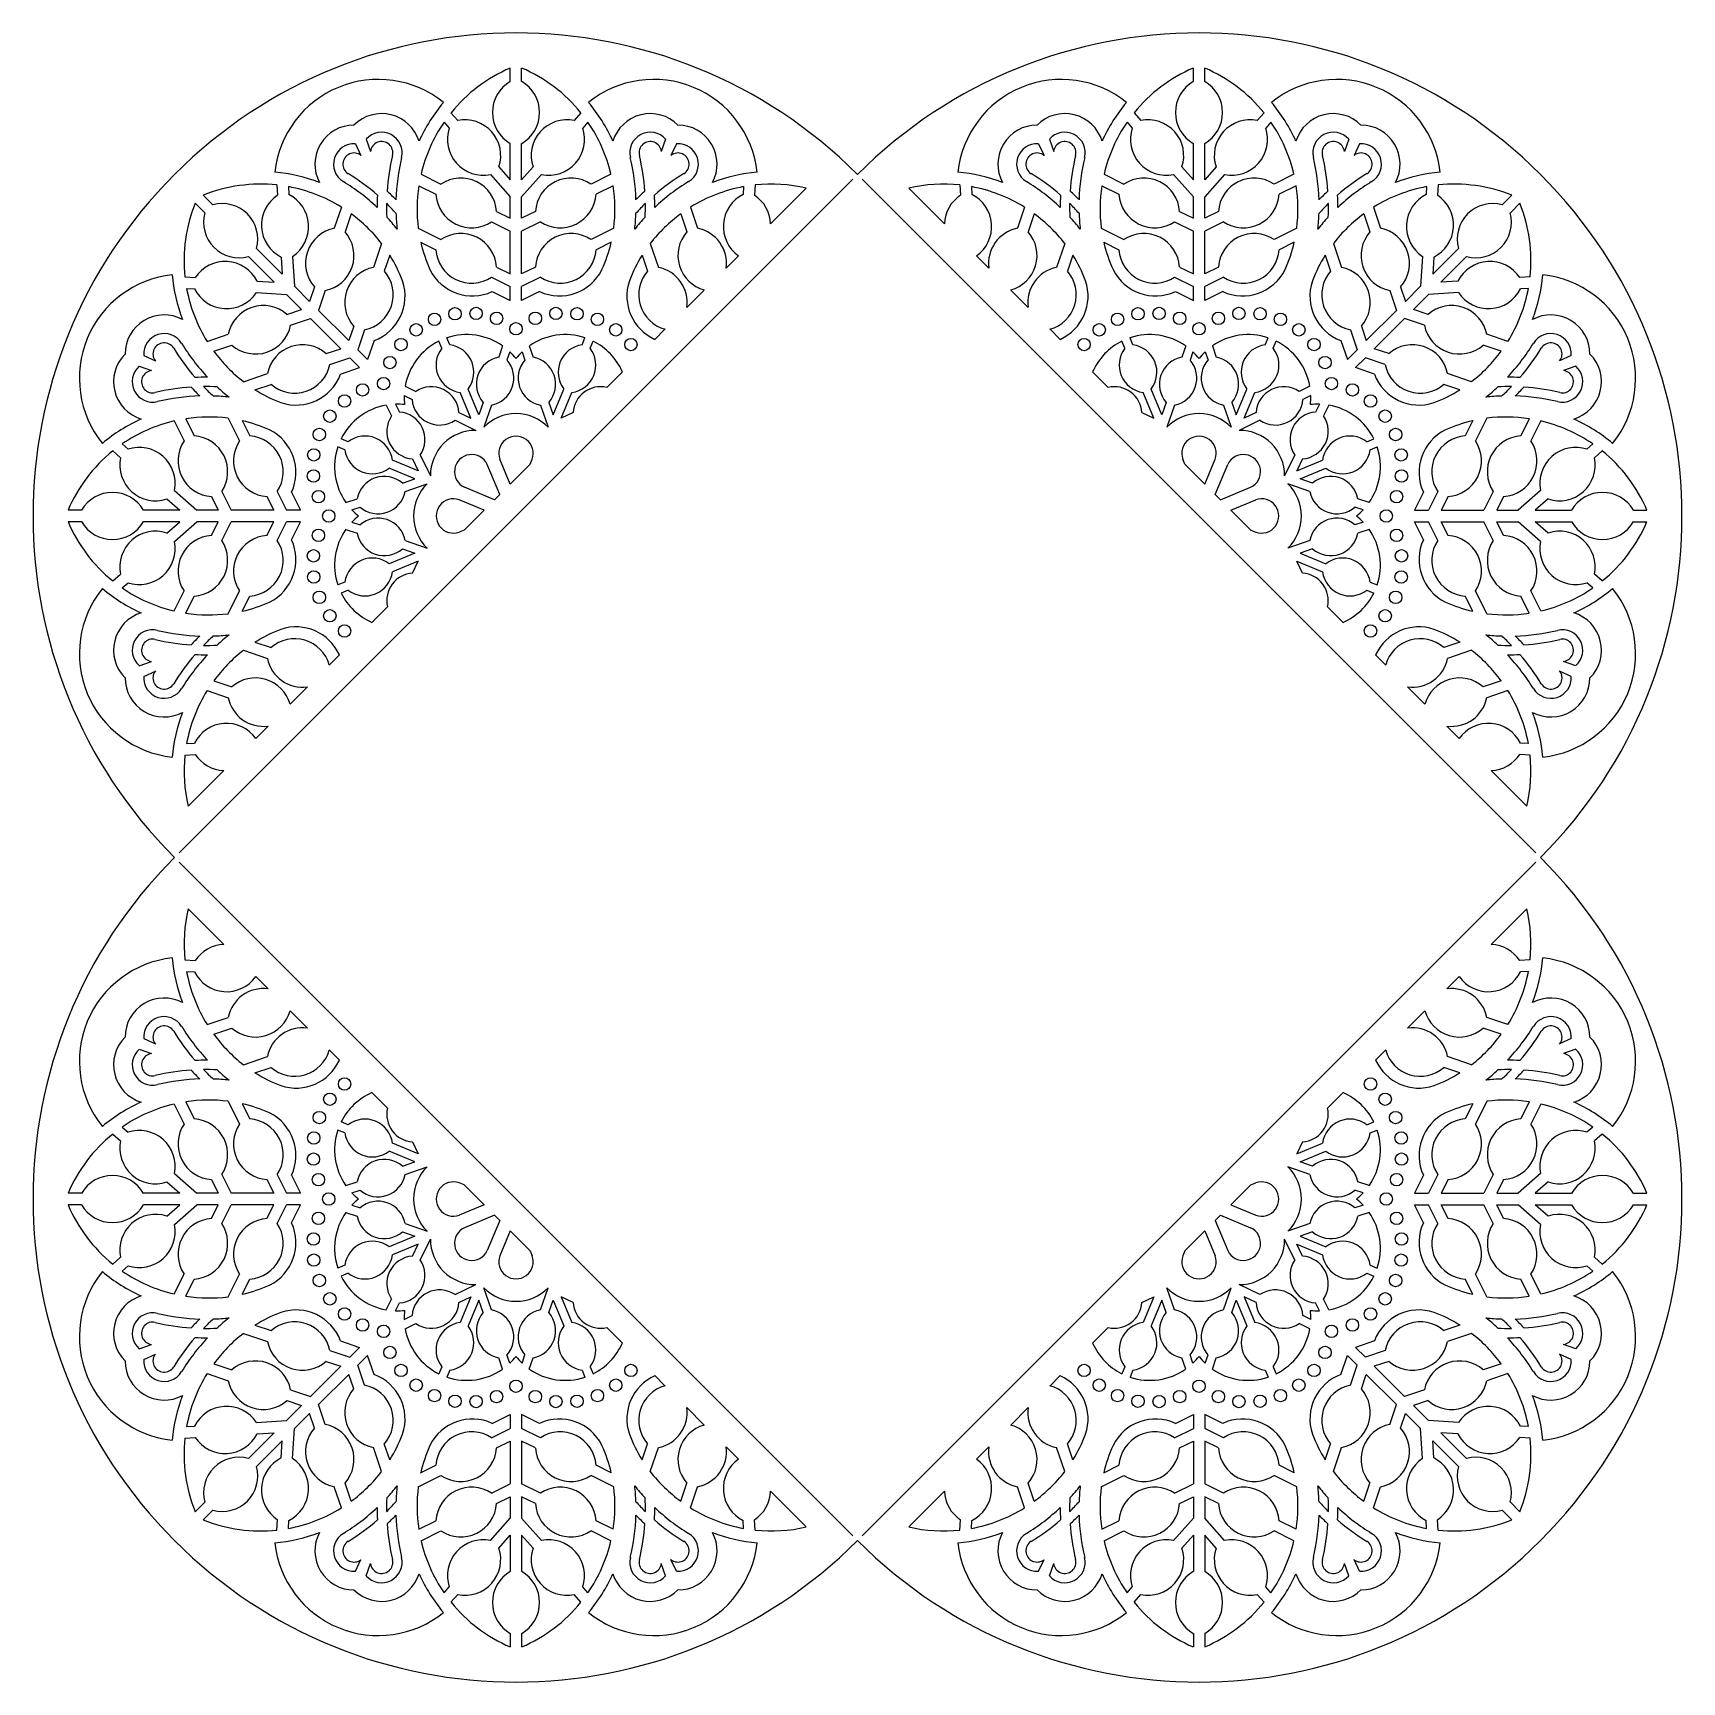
# Model space of a CAD drawing. Extents: x 60 to 307, y -10 to 237.
import ezdxf

# ---------------------------------------------------------------- set-up
doc = ezdxf.new("R2010")
doc.units = 0
doc.layers.get('0').update_dxf_attribs({"linetype": 'CONTINUOUS'})

msp = doc.modelspace()

# ---------------------------------------------------------------- linework, layer by layer
for p, q in [((131.13, 229.83), (131.13, 231.84)), ((132.84, 229.83), (132.84, 231.84)), ((233.64, 229.83), (233.64, 231.84)), ((235.35, 229.83), (235.35, 231.84)), ((121.19, 223.72), (121.97, 222.83)), ((122.23, 225.12), (123.25, 223.97)), ((141.74, 225.12), (140.72, 223.97)), ((142.79, 223.72), (142, 222.83)), ((223.69, 223.72), (224.48, 222.83)), ((224.74, 225.12), (225.76, 223.97)), ((244.25, 225.12), (243.23, 223.97)), ((245.29, 223.72), (244.51, 222.83)), ((107.89, 220.48), (108.72, 218.73)), ((109.52, 221.15), (110.17, 219.33)), ((131.13, 215.08), (131.13, 220.51)), ((132.84, 215.08), (132.84, 220.51)), ((154.45, 221.15), (153.8, 219.33)), ((156.08, 220.48), (155.25, 218.73)), ((210.4, 220.48), (211.23, 218.73)), ((212.03, 221.15), (212.68, 219.33)), ((233.64, 215.08), (233.64, 220.51)), ((235.35, 215.08), (235.35, 220.51)), ((256.96, 221.15), (256.31, 219.33)), ((258.59, 220.48), (257.76, 218.73)), ((117.74, 215.91), (120.73, 214.43)), ((128.14, 215.86), (131.13, 212.5)), ((129.43, 217), (131.13, 215.08)), ((134.55, 217), (132.84, 215.08)), ((135.83, 215.86), (132.84, 212.5)), ((146.24, 215.91), (143.25, 214.43)), ((220.24, 215.91), (223.23, 214.43)), ((230.65, 215.86), (233.64, 212.5)), ((231.93, 217), (233.64, 215.08)), ((237.05, 217), (235.35, 215.08)), ((238.33, 215.86), (235.35, 212.5)), ((248.74, 215.91), (245.75, 214.43)), ((81.44, 114.07), (182.53, 215.16)), ((96.1, 214.3), (96.19, 212.76)), ((97.83, 214.05), (97.9, 212.87)), ((117.4, 214.16), (119.97, 212.9)), ((146.57, 214.16), (144.01, 212.9)), ((166.14, 214.05), (166.07, 212.87)), ((167.87, 214.3), (167.78, 212.76)), ((170.19, 208.48), (175.54, 213.82)), ((183.95, 215.16), (285.04, 114.07)), ((190.94, 213.82), (196.29, 208.48)), ((198.61, 214.3), (198.7, 212.76)), ((200.34, 214.05), (200.41, 212.87)), ((219.9, 214.16), (222.47, 212.9)), ((249.08, 214.16), (246.51, 212.9)), ((268.65, 214.05), (268.57, 212.87)), ((270.38, 214.3), (270.29, 212.76)), ((85.27, 210.12), (83.85, 211.54)), ((86.48, 211.33), (85.06, 212.76)), ((105.79, 210.96), (104.72, 207.8)), ((131.13, 209.29), (131.13, 212.5)), ((132.84, 209.29), (132.84, 212.5)), ((158.18, 210.96), (159.25, 207.8)), ((208.3, 210.96), (207.23, 207.8)), ((233.64, 209.29), (233.64, 212.5)), ((235.35, 209.29), (235.35, 212.5)), ((260.68, 210.96), (261.75, 207.8)), ((280, 211.33), (281.42, 212.76)), ((281.21, 210.12), (282.63, 211.54)), ((107.27, 209.97), (106.35, 207.25)), ((128.31, 208.77), (131.13, 207.38)), ((129.07, 210.31), (131.13, 209.29)), ((134.9, 210.31), (132.84, 209.29)), ((135.66, 208.77), (132.84, 207.38)), ((156.71, 209.97), (157.63, 207.25)), ((209.77, 209.97), (208.85, 207.25)), ((230.82, 208.77), (233.64, 207.38)), ((231.58, 210.31), (233.64, 209.29)), ((237.41, 210.31), (235.35, 209.29)), ((238.17, 208.77), (235.35, 207.38)), ((259.21, 209.97), (260.13, 207.25)), ((111.83, 205.52), (110.61, 201.92)), ((117.32, 207.79), (120.73, 206.11)), ((117.68, 205.7), (119.97, 204.57)), ((131.13, 200.97), (131.13, 207.38)), ((132.84, 200.97), (132.84, 207.38)), ((146.65, 207.79), (143.25, 206.11)), ((146.29, 205.7), (144.01, 204.57)), ((152.14, 205.52), (153.36, 201.92)), ((214.33, 205.52), (213.12, 201.92)), ((219.82, 207.79), (223.23, 206.11)), ((220.19, 205.7), (222.47, 204.57)), ((233.64, 200.97), (233.64, 207.38)), ((235.35, 200.97), (235.35, 207.38)), ((249.16, 207.79), (245.75, 206.11)), ((248.79, 205.7), (246.51, 204.57)), ((254.65, 205.52), (255.87, 201.92)), ((95.7, 199.69), (91.86, 203.54)), ((96.91, 200.91), (93.07, 204.75)), ((96.75, 203.47), (96.91, 200.91)), ((98.47, 203.57), (98.74, 199.08)), ((113.05, 203.78), (112.23, 201.37)), ((150.92, 203.78), (151.74, 201.37)), ((163.52, 201.81), (165.38, 203.66)), ((201.1, 203.66), (202.96, 201.81)), ((215.56, 203.78), (214.74, 201.37)), ((253.43, 203.78), (254.24, 201.37)), ((268.01, 203.57), (267.74, 199.08)), ((269.57, 200.91), (273.41, 204.75)), ((269.72, 203.47), (269.57, 200.91)), ((270.78, 199.69), (274.62, 203.54)), ((82.31, 200.5), (83.84, 200.41)), ((129.07, 201.98), (131.13, 200.97)), ((134.9, 201.98), (132.84, 200.97)), ((231.58, 201.98), (233.64, 200.97)), ((237.41, 201.98), (235.35, 200.97)), ((284.17, 200.5), (282.64, 200.41)), ((82.56, 198.77), (83.74, 198.7)), ((93.03, 198.14), (97.53, 197.87)), ((93.14, 199.85), (95.7, 199.69)), ((101, 196.81), (98.74, 199.08)), ((101.74, 198.98), (101, 196.81)), ((103.36, 198.44), (102.36, 195.46)), ((128.31, 200.45), (131.13, 199.05)), ((128.43, 198.29), (131.13, 196.95)), ((131.13, 196.95), (131.13, 199.05)), ((135.66, 200.45), (132.84, 199.05)), ((132.84, 196.95), (132.84, 199.05)), ((135.54, 198.29), (132.84, 196.95)), ((157.64, 195.92), (160.24, 198.52)), ((206.24, 198.52), (208.84, 195.92)), ((230.82, 200.45), (233.64, 199.05)), ((230.94, 198.29), (233.64, 196.95)), ((233.64, 196.95), (233.64, 199.05)), ((238.17, 200.45), (235.35, 199.05)), ((235.35, 196.95), (235.35, 199.05)), ((238.05, 198.29), (235.35, 196.95)), ((263.12, 198.44), (264.12, 195.46)), ((264.74, 198.98), (265.47, 196.81)), ((265.47, 196.81), (267.74, 199.08)), ((273.45, 198.14), (268.95, 197.87)), ((273.34, 199.85), (270.78, 199.69)), ((283.92, 198.77), (282.74, 198.7)), ((99.79, 195.6), (97.53, 197.87)), ((97.62, 194.86), (99.79, 195.6)), ((266.69, 195.6), (268.95, 197.87)), ((268.86, 194.86), (266.69, 195.6)), ((98.17, 193.24), (101.14, 194.25)), ((105.68, 189.71), (101.14, 194.25)), ((106.89, 190.93), (102.36, 195.46)), ((107.63, 193.1), (106.89, 190.93)), ((258.85, 193.1), (259.59, 190.93)), ((259.59, 190.93), (264.12, 195.46)), ((260.8, 189.71), (265.33, 194.25)), ((268.31, 193.24), (265.33, 194.25)), ((85.64, 190.81), (88.8, 191.88)), ((109.25, 192.55), (108.24, 189.57)), ((110.69, 190.94), (109.73, 188.09)), ((120.85, 189.78), (120.41, 190.84)), ((122.07, 190.29), (121.63, 191.34)), ((141.91, 190.29), (142.34, 191.34)), ((143.13, 189.78), (143.56, 190.84)), ((152.83, 191.12), (154.35, 192.64)), ((212.13, 192.64), (213.64, 191.12)), ((223.35, 189.78), (222.92, 190.84)), ((224.57, 190.29), (224.14, 191.34)), ((244.41, 190.29), (244.85, 191.34)), ((245.63, 189.78), (246.07, 190.84)), ((255.79, 190.94), (256.75, 188.09)), ((257.23, 192.55), (258.24, 189.57)), ((280.84, 190.81), (277.68, 191.88)), ((76.12, 188.71), (77.87, 187.88)), ((86.64, 189.34), (89.35, 190.26)), ((103.51, 188.98), (105.68, 189.71)), ((104.06, 187.35), (107.03, 188.36)), ((108.52, 186.88), (107.03, 188.36)), ((109.73, 188.09), (108.24, 189.57)), ((129.98, 190.14), (129.4, 188.44)), ((131.07, 189.25), (130.64, 188.01)), ((132.9, 189.25), (133.33, 188.01)), ((133.99, 190.14), (134.58, 188.44)), ((232.49, 190.14), (231.9, 188.44)), ((233.58, 189.25), (233.15, 188.01)), ((235.41, 189.25), (235.84, 188.01)), ((236.5, 190.14), (237.08, 188.44)), ((256.75, 188.09), (258.24, 189.57)), ((257.96, 186.88), (259.45, 188.36)), ((262.42, 187.35), (259.45, 188.36)), ((262.97, 188.98), (260.8, 189.71)), ((279.84, 189.34), (277.13, 190.26)), ((290.35, 188.71), (288.61, 187.88)), ((75.45, 187.08), (77.27, 186.43)), ((91.09, 184.77), (94.69, 185.99)), ((105.67, 185.91), (108.52, 186.88)), ((145.61, 183.9), (147.95, 186.24)), ((218.52, 186.24), (220.86, 183.9)), ((260.81, 185.91), (257.96, 186.88)), ((275.39, 184.77), (271.79, 185.99)), ((291.03, 187.08), (289.21, 186.43)), ((92.82, 183.55), (95.24, 184.37)), ((115.36, 184.08), (116.97, 183.3)), ((125.19, 179.29), (123.59, 183.16)), ((126.41, 179.8), (124.81, 183.66)), ((137.56, 179.8), (139.16, 183.66)), ((138.78, 179.29), (140.38, 183.16)), ((227.7, 179.29), (226.1, 183.16)), ((228.92, 179.8), (227.32, 183.66)), ((240.07, 179.8), (241.67, 183.66)), ((241.29, 179.29), (242.89, 183.16)), ((251.12, 184.08), (249.51, 183.3)), ((273.65, 183.55), (271.24, 184.37)), ((112.52, 181.25), (113.31, 179.63)), ((113.92, 181.39), (114.49, 180.21)), ((115.21, 182.68), (116.39, 182.11)), ((127.06, 181.67), (126.41, 179.8)), ((128.3, 181.24), (127.17, 177.96)), ((135.67, 181.24), (136.8, 177.96)), ((136.92, 181.67), (137.56, 179.8)), ((229.56, 181.67), (228.92, 179.8)), ((230.81, 181.24), (229.68, 177.96)), ((238.17, 181.24), (239.31, 177.96)), ((239.42, 181.67), (240.07, 179.8)), ((251.26, 182.68), (250.09, 182.11)), ((252.56, 181.39), (251.99, 180.21)), ((253.96, 181.25), (253.17, 179.63)), ((80.69, 178.87), (82.17, 175.88)), ((82.44, 179.2), (83.71, 176.64)), ((88.81, 179.28), (90.5, 175.88)), ((90.91, 178.92), (92.03, 176.64)), ((122.84, 178.97), (125.95, 177.46)), ((123.42, 180.16), (125.19, 179.29)), ((140.56, 180.16), (138.78, 179.29)), ((225.92, 180.16), (227.7, 179.29)), ((243.64, 178.97), (240.52, 177.46)), ((243.06, 180.16), (241.29, 179.29)), ((275.57, 178.92), (274.45, 176.64)), ((277.67, 179.28), (275.98, 175.88)), ((284.04, 179.2), (282.77, 176.64)), ((285.79, 178.87), (284.31, 175.88)), ((106.82, 175.76), (105.77, 176.19)), ((259.66, 175.76), (260.71, 176.19)), ((71.48, 174.37), (72.63, 173.35)), ((72.88, 175.42), (73.77, 174.63)), ((106.32, 174.54), (105.26, 174.97)), ((117.63, 173.77), (119.15, 170.65)), ((248.85, 173.77), (247.33, 170.65)), ((260.16, 174.54), (261.22, 174.97)), ((293.59, 175.42), (292.71, 174.63)), ((295, 174.37), (293.85, 173.35)), ((116.8, 170.19), (112.94, 171.79)), ((117.31, 171.41), (113.44, 173.01)), ((116.44, 173.19), (117.31, 171.41)), ((129.55, 167.84), (127.68, 172.36)), ((131.11, 169.4), (129.56, 173.14)), ((131.11, 169.4), (134.1, 172.39)), ((134.1, 172.39), (134.41, 173.14)), ((232.38, 172.39), (232.07, 173.14)), ((232.38, 172.39), (235.37, 169.4)), ((235.37, 169.4), (236.92, 173.14)), ((236.93, 167.84), (238.8, 172.36)), ((250.03, 173.19), (249.17, 171.41)), ((249.17, 171.41), (253.04, 173.01)), ((249.67, 170.19), (253.54, 171.79)), ((80.74, 168.46), (84.11, 165.47)), ((87.83, 168.29), (89.23, 165.47)), ((96.16, 168.29), (97.55, 165.47)), ((114.94, 169.55), (116.8, 170.19)), ((115.37, 168.3), (118.64, 169.43)), ((128.77, 167.05), (124.25, 168.93)), ((237.71, 167.05), (242.23, 168.93)), ((251.11, 168.3), (247.84, 169.43)), ((251.54, 169.55), (249.67, 170.19)), ((270.32, 168.29), (268.93, 165.47)), ((278.65, 168.29), (277.25, 165.47)), ((285.74, 168.46), (282.37, 165.47)), ((79.6, 167.18), (81.52, 165.47)), ((86.3, 167.53), (87.31, 165.47)), ((94.62, 167.53), (95.64, 165.47)), ((98.32, 168.17), (99.65, 165.47)), ((106.46, 166.62), (108.16, 167.21)), ((107.35, 165.53), (108.59, 165.96)), ((127.21, 165.49), (123.47, 167.04)), ((128.77, 167.05), (129.55, 167.84)), ((236.93, 167.84), (237.71, 167.05)), ((239.27, 165.49), (243.01, 167.04)), ((259.13, 165.53), (257.89, 165.96)), ((260.01, 166.62), (258.32, 167.21)), ((268.16, 168.17), (266.83, 165.47)), ((271.86, 167.53), (270.84, 165.47)), ((280.18, 167.53), (279.17, 165.47)), ((286.88, 167.18), (284.96, 165.47)), ((66.78, 165.47), (64.77, 165.47)), ((66.78, 163.76), (64.77, 163.76)), ((81.52, 165.47), (76.09, 165.47)), ((81.52, 163.76), (76.09, 163.76)), ((79.6, 162.06), (81.52, 163.76)), ((80.74, 160.77), (84.11, 163.76)), ((87.31, 165.47), (84.11, 165.47)), ((87.31, 163.76), (84.11, 163.76)), ((86.3, 161.7), (87.31, 163.76)), ((87.83, 160.94), (89.23, 163.76)), ((95.64, 165.47), (89.23, 165.47)), ((95.64, 163.76), (89.23, 163.76)), ((94.62, 161.7), (95.64, 163.76)), ((96.16, 160.94), (97.55, 163.76)), ((99.65, 165.47), (97.55, 165.47)), ((99.65, 163.76), (97.55, 163.76)), ((98.32, 161.06), (99.65, 163.76)), ((107.35, 163.7), (108.59, 163.27)), ((124.22, 162.5), (127.21, 165.49)), ((239.27, 165.49), (242.26, 162.5)), ((259.13, 163.7), (257.89, 163.27)), ((266.83, 165.47), (268.93, 165.47)), ((266.83, 163.76), (268.93, 163.76)), ((268.16, 161.06), (266.83, 163.76)), ((270.32, 160.94), (268.93, 163.76)), ((270.84, 165.47), (277.25, 165.47)), ((270.84, 163.76), (277.25, 163.76)), ((271.86, 161.7), (270.84, 163.76)), ((278.65, 160.94), (277.25, 163.76)), ((279.17, 165.47), (282.37, 165.47)), ((279.17, 163.76), (282.37, 163.76)), ((280.18, 161.7), (279.17, 163.76)), ((285.74, 160.77), (282.37, 163.76)), ((284.96, 165.47), (290.39, 165.47)), ((284.96, 163.76), (290.39, 163.76)), ((286.88, 162.06), (284.96, 163.76)), ((299.7, 165.47), (301.71, 165.47)), ((299.7, 163.76), (301.71, 163.76)), ((106.46, 162.61), (108.16, 162.03)), ((115.37, 160.93), (118.64, 159.8)), ((124.22, 162.5), (123.47, 162.19)), ((242.26, 162.5), (243.01, 162.19)), ((251.11, 160.93), (247.84, 159.8)), ((260.01, 162.61), (258.32, 162.03)), ((116.8, 159.04), (112.94, 157.44)), ((114.94, 159.69), (116.8, 159.04)), ((251.54, 159.69), (249.67, 159.04)), ((249.67, 159.04), (253.54, 157.44)), ((117.31, 157.82), (113.44, 156.22)), ((116.44, 156.05), (117.31, 157.82)), ((249.17, 157.82), (253.04, 156.22)), ((250.03, 156.05), (249.17, 157.82)), ((71.48, 154.86), (72.63, 155.88)), ((72.88, 153.82), (73.77, 154.6)), ((106.32, 154.7), (105.26, 154.26)), ((106.82, 153.48), (105.77, 153.04)), ((259.66, 153.48), (260.71, 153.04)), ((260.16, 154.7), (261.22, 154.26)), ((293.59, 153.82), (292.71, 154.6)), ((295, 154.86), (293.85, 155.88)), ((80.69, 150.37), (82.17, 153.36)), ((82.44, 150.03), (83.71, 152.6)), ((88.81, 149.95), (90.5, 153.36)), ((90.91, 150.31), (92.03, 152.6)), ((110.36, 148.65), (112.7, 150.99)), ((253.78, 150.99), (256.12, 148.65)), ((275.57, 150.31), (274.45, 152.6)), ((277.67, 149.95), (275.98, 153.36)), ((284.04, 150.03), (282.77, 152.6)), ((285.79, 150.37), (284.31, 153.36)), ((91.09, 144.46), (94.69, 143.24)), ((92.82, 145.68), (95.24, 144.86)), ((103.97, 142.25), (105.48, 143.77)), ((261, 143.77), (262.51, 142.25)), ((273.65, 145.68), (271.24, 144.86)), ((275.39, 144.46), (271.79, 143.24)), ((75.45, 142.15), (77.27, 142.8)), ((76.12, 140.52), (77.87, 141.35)), ((290.35, 140.52), (288.61, 141.35)), ((291.03, 142.15), (289.21, 142.8)), ((86.64, 139.9), (89.35, 138.98)), ((98.08, 136.37), (100.68, 138.97)), ((265.8, 138.97), (268.4, 136.37)), ((279.84, 139.9), (277.13, 138.98)), ((85.64, 138.42), (88.8, 137.35)), ((280.84, 138.42), (277.68, 137.35)), ((92.94, 131.23), (94.79, 133.08)), ((271.68, 133.08), (273.54, 131.23)), ((82.31, 128.73), (83.84, 128.82)), ((82.56, 130.46), (83.74, 130.53)), ((284.17, 128.73), (282.64, 128.82)), ((283.92, 130.46), (282.74, 130.53)), ((82.78, 121.07), (88.13, 126.41)), ((278.35, 126.41), (283.7, 121.07)), ((81.44, 112.66), (182.53, 11.57)), ((285.04, 112.66), (183.95, 11.57)), ((82.78, 105.66), (88.13, 100.31)), ((283.7, 105.66), (278.35, 100.31)), ((82.31, 98), (83.84, 97.91)), ((284.17, 98), (282.64, 97.91)), ((82.56, 96.27), (83.74, 96.19)), ((92.94, 95.5), (94.79, 93.65)), ((273.54, 95.5), (271.68, 93.65)), ((283.92, 96.27), (282.74, 96.19)), ((85.64, 88.3), (88.8, 89.37)), ((98.08, 90.36), (100.68, 87.76)), ((268.4, 90.36), (265.8, 87.76)), ((280.84, 88.3), (277.68, 89.37)), ((86.64, 86.83), (89.35, 87.75)), ((279.84, 86.83), (277.13, 87.75)), ((75.45, 84.58), (77.27, 83.93)), ((76.12, 86.2), (77.87, 85.38)), ((103.97, 84.48), (105.48, 82.96)), ((262.51, 84.48), (261, 82.96)), ((290.35, 86.2), (288.61, 85.38)), ((291.03, 84.58), (289.21, 83.93)), ((91.09, 82.27), (94.69, 83.49)), ((92.82, 81.05), (95.24, 81.86)), ((273.65, 81.05), (271.24, 81.86)), ((275.39, 82.27), (271.79, 83.49)), ((88.81, 76.78), (90.5, 73.37)), ((110.36, 78.08), (112.7, 75.74)), ((256.12, 78.08), (253.78, 75.74)), ((277.67, 76.78), (275.98, 73.37)), ((80.69, 76.36), (82.17, 73.37)), ((82.44, 76.7), (83.71, 74.13)), ((90.91, 76.41), (92.03, 74.13)), ((275.57, 76.41), (274.45, 74.13)), ((284.04, 76.7), (282.77, 74.13)), ((285.79, 76.36), (284.31, 73.37)), ((71.48, 71.87), (72.63, 70.85)), ((72.88, 72.91), (73.77, 72.13)), ((106.32, 72.03), (105.26, 72.47)), ((106.82, 73.25), (105.77, 73.69)), ((259.66, 73.25), (260.71, 73.69)), ((260.16, 72.03), (261.22, 72.47)), ((293.59, 72.91), (292.71, 72.13)), ((295, 71.87), (293.85, 70.85)), ((117.31, 68.91), (113.44, 70.51)), ((116.44, 70.68), (117.31, 68.91)), ((250.03, 70.68), (249.17, 68.91)), ((249.17, 68.91), (253.04, 70.51)), ((116.8, 67.69), (112.94, 69.29)), ((114.94, 67.04), (116.8, 67.69)), ((115.37, 65.79), (118.64, 66.92)), ((251.11, 65.79), (247.84, 66.92)), ((249.67, 67.69), (253.54, 69.29)), ((251.54, 67.04), (249.67, 67.69)), ((79.6, 64.67), (81.52, 62.97)), ((80.74, 65.95), (84.11, 62.97)), ((86.3, 65.03), (87.31, 62.97)), ((87.83, 65.78), (89.23, 62.97)), ((94.62, 65.03), (95.64, 62.97)), ((96.16, 65.78), (97.55, 62.97)), ((98.32, 65.67), (99.65, 62.97)), ((106.46, 64.12), (108.16, 64.7)), ((124.22, 64.23), (123.47, 64.54)), ((242.26, 64.23), (243.01, 64.54)), ((260.01, 64.12), (258.32, 64.7)), ((268.16, 65.67), (266.83, 62.97)), ((270.32, 65.78), (268.93, 62.97)), ((271.86, 65.03), (270.84, 62.97)), ((278.65, 65.78), (277.25, 62.97)), ((280.18, 65.03), (279.17, 62.97)), ((285.74, 65.95), (282.37, 62.97)), ((286.88, 64.67), (284.96, 62.97)), ((66.78, 62.97), (64.77, 62.97)), ((81.52, 62.97), (76.09, 62.97)), ((87.31, 62.97), (84.11, 62.97)), ((95.64, 62.97), (89.23, 62.97)), ((99.65, 62.97), (97.55, 62.97)), ((107.35, 63.03), (108.59, 63.45)), ((124.22, 64.23), (127.21, 61.24)), ((242.26, 64.23), (239.27, 61.24)), ((259.13, 63.03), (257.89, 63.45)), ((266.83, 62.97), (268.93, 62.97)), ((270.84, 62.97), (277.25, 62.97)), ((279.17, 62.97), (282.37, 62.97)), ((284.96, 62.97), (290.39, 62.97)), ((299.7, 62.97), (301.71, 62.97)), ((66.78, 61.25), (64.77, 61.25)), ((81.52, 61.25), (76.09, 61.25)), ((79.6, 59.55), (81.52, 61.25)), ((80.74, 58.27), (84.11, 61.25)), ((87.31, 61.25), (84.11, 61.25)), ((86.3, 59.2), (87.31, 61.25)), ((87.83, 58.44), (89.23, 61.25)), ((95.64, 61.25), (89.23, 61.25)), ((94.62, 59.2), (95.64, 61.25)), ((96.16, 58.44), (97.55, 61.25)), ((99.65, 61.25), (97.55, 61.25)), ((98.32, 58.56), (99.65, 61.25)), ((106.46, 60.11), (108.16, 59.52)), ((107.35, 61.2), (108.59, 60.77)), ((127.21, 61.24), (123.47, 59.69)), ((128.77, 59.67), (124.25, 57.8)), ((128.77, 59.67), (129.55, 58.89)), ((237.71, 59.67), (236.93, 58.89)), ((237.71, 59.67), (242.23, 57.8)), ((239.27, 61.24), (243.01, 59.69)), ((259.13, 61.2), (257.89, 60.77)), ((260.01, 60.11), (258.32, 59.52)), ((266.83, 61.25), (268.93, 61.25)), ((268.16, 58.56), (266.83, 61.25)), ((270.32, 58.44), (268.93, 61.25)), ((270.84, 61.25), (277.25, 61.25)), ((271.86, 59.2), (270.84, 61.25)), ((278.65, 58.44), (277.25, 61.25)), ((279.17, 61.25), (282.37, 61.25)), ((280.18, 59.2), (279.17, 61.25)), ((285.74, 58.27), (282.37, 61.25)), ((284.96, 61.25), (290.39, 61.25)), ((286.88, 59.55), (284.96, 61.25)), ((299.7, 61.25), (301.71, 61.25)), ((114.94, 57.18), (116.8, 56.54)), ((115.37, 58.43), (118.64, 57.3)), ((129.55, 58.89), (127.68, 54.37)), ((131.11, 57.33), (129.56, 53.59)), ((131.11, 57.33), (134.1, 54.34)), ((235.37, 57.33), (232.38, 54.34)), ((235.37, 57.33), (236.92, 53.59)), ((236.93, 58.89), (238.8, 54.37)), ((251.11, 58.43), (247.84, 57.3)), ((251.54, 57.18), (249.67, 56.54)), ((116.8, 56.54), (112.94, 54.94)), ((117.31, 55.32), (113.44, 53.72)), ((116.44, 53.54), (117.31, 55.32)), ((117.63, 52.96), (119.15, 56.08)), ((248.85, 52.96), (247.33, 56.08)), ((249.17, 55.32), (253.04, 53.72)), ((250.03, 53.54), (249.17, 55.32)), ((249.67, 56.54), (253.54, 54.94)), ((71.48, 52.36), (72.63, 53.38)), ((72.88, 51.31), (73.77, 52.09)), ((106.32, 52.19), (105.26, 51.76)), ((134.1, 54.34), (134.41, 53.59)), ((232.38, 54.34), (232.07, 53.59)), ((260.16, 52.19), (261.22, 51.76)), ((293.59, 51.31), (292.71, 52.09)), ((295, 52.36), (293.85, 53.38)), ((80.69, 47.86), (82.17, 50.85)), ((82.44, 47.52), (83.71, 50.09)), ((88.81, 47.44), (90.5, 50.85)), ((90.91, 47.81), (92.03, 50.09)), ((106.82, 50.97), (105.77, 50.54)), ((259.66, 50.97), (260.71, 50.54)), ((275.57, 47.81), (274.45, 50.09)), ((277.67, 47.44), (275.98, 50.85)), ((284.04, 47.52), (282.77, 50.09)), ((285.79, 47.86), (284.31, 50.85)), ((112.52, 45.48), (113.31, 47.09)), ((122.84, 47.76), (125.95, 49.27)), ((123.42, 46.57), (125.19, 47.43)), ((125.19, 47.43), (123.59, 43.57)), ((128.3, 45.49), (127.17, 48.77)), ((135.67, 45.49), (136.8, 48.77)), ((138.78, 47.43), (140.38, 43.57)), ((140.56, 46.57), (138.78, 47.43)), ((225.92, 46.57), (227.7, 47.43)), ((227.7, 47.43), (226.1, 43.57)), ((230.81, 45.49), (229.68, 48.77)), ((238.17, 45.49), (239.31, 48.77)), ((243.64, 47.76), (240.52, 49.27)), ((241.29, 47.43), (242.89, 43.57)), ((243.06, 46.57), (241.29, 47.43)), ((253.96, 45.48), (253.17, 47.09)), ((113.92, 45.34), (114.49, 46.52)), ((115.21, 44.04), (116.39, 44.62)), ((126.41, 46.93), (124.81, 43.06)), ((127.06, 45.06), (126.41, 46.93)), ((136.92, 45.06), (137.56, 46.93)), ((137.56, 46.93), (139.16, 43.06)), ((228.92, 46.93), (227.32, 43.06)), ((229.56, 45.06), (228.92, 46.93)), ((239.42, 45.06), (240.07, 46.93)), ((240.07, 46.93), (241.67, 43.06)), ((251.26, 44.04), (250.09, 44.62)), ((252.56, 45.34), (251.99, 46.52)), ((92.82, 43.18), (95.24, 42.36)), ((115.36, 42.65), (116.97, 43.43)), ((145.61, 42.83), (147.95, 40.49)), ((220.86, 42.83), (218.52, 40.49)), ((251.12, 42.65), (249.51, 43.43)), ((273.65, 43.18), (271.24, 42.36)), ((75.45, 39.65), (77.27, 40.3)), ((91.09, 41.95), (94.69, 40.74)), ((105.67, 40.82), (108.52, 39.85)), ((108.52, 39.85), (107.03, 38.37)), ((260.81, 40.82), (257.96, 39.85)), ((257.96, 39.85), (259.45, 38.37)), ((275.39, 41.95), (271.79, 40.74)), ((291.03, 39.65), (289.21, 40.3)), ((76.12, 38.02), (77.87, 38.85)), ((86.64, 37.39), (89.35, 36.47)), ((103.51, 37.75), (105.68, 37.02)), ((104.06, 39.37), (107.03, 38.37)), ((109.73, 38.64), (108.24, 37.16)), ((109.25, 34.18), (108.24, 37.16)), ((110.69, 35.79), (109.73, 38.64)), ((129.98, 36.59), (129.4, 38.28)), ((131.07, 37.48), (130.64, 38.71)), ((132.9, 37.48), (133.33, 38.71)), ((133.99, 36.59), (134.58, 38.28)), ((232.49, 36.59), (231.9, 38.28)), ((233.58, 37.48), (233.15, 38.71)), ((235.41, 37.48), (235.84, 38.71)), ((236.5, 36.59), (237.08, 38.28)), ((255.79, 35.79), (256.75, 38.64)), ((256.75, 38.64), (258.24, 37.16)), ((257.23, 34.18), (258.24, 37.16)), ((262.42, 39.37), (259.45, 38.37)), ((262.97, 37.75), (260.8, 37.02)), ((279.84, 37.39), (277.13, 36.47)), ((290.35, 38.02), (288.61, 38.85)), ((85.64, 35.92), (88.8, 34.85)), ((105.68, 37.02), (101.14, 32.48)), ((106.89, 35.8), (102.36, 31.27)), ((107.63, 33.63), (106.89, 35.8)), ((120.85, 36.95), (120.41, 35.89)), ((122.07, 36.44), (121.63, 35.39)), ((141.91, 36.44), (142.34, 35.39)), ((143.13, 36.95), (143.56, 35.89)), ((152.83, 35.61), (154.35, 34.09)), ((213.64, 35.61), (212.13, 34.09)), ((223.35, 36.95), (222.92, 35.89)), ((224.57, 36.44), (224.14, 35.39)), ((244.41, 36.44), (244.85, 35.39)), ((245.63, 36.95), (246.07, 35.89)), ((258.85, 33.63), (259.59, 35.8)), ((259.59, 35.8), (264.12, 31.27)), ((260.8, 37.02), (265.33, 32.48)), ((280.84, 35.92), (277.68, 34.85)), ((98.17, 33.49), (101.14, 32.48)), ((268.31, 33.49), (265.33, 32.48)), ((99.79, 31.13), (97.53, 28.86)), ((97.62, 31.86), (99.79, 31.13)), ((101, 29.92), (98.74, 27.65)), ((101.74, 27.74), (101, 29.92)), ((103.36, 28.29), (102.36, 31.27)), ((128.43, 28.44), (131.13, 29.78)), ((131.13, 29.78), (131.13, 27.68)), ((132.84, 29.78), (132.84, 27.68)), ((135.54, 28.44), (132.84, 29.78)), ((157.64, 30.81), (160.24, 28.2)), ((208.84, 30.81), (206.24, 28.2)), ((230.94, 28.44), (233.64, 29.78)), ((233.64, 29.78), (233.64, 27.68)), ((235.35, 29.78), (235.35, 27.68)), ((238.05, 28.44), (235.35, 29.78)), ((263.12, 28.29), (264.12, 31.27)), ((264.74, 27.74), (265.47, 29.92)), ((265.47, 29.92), (267.74, 27.65)), ((268.86, 31.86), (266.69, 31.13)), ((266.69, 31.13), (268.95, 28.86)), ((82.56, 27.96), (83.74, 28.03)), ((93.03, 28.59), (97.53, 28.86)), ((98.47, 23.16), (98.74, 27.65)), ((128.31, 26.28), (131.13, 27.68)), ((135.66, 26.28), (132.84, 27.68)), ((230.82, 26.28), (233.64, 27.68)), ((238.17, 26.28), (235.35, 27.68)), ((268.01, 23.16), (267.74, 27.65)), ((273.45, 28.59), (268.95, 28.86)), ((283.92, 27.96), (282.74, 28.03)), ((82.31, 26.23), (83.84, 26.32)), ((95.7, 27.03), (91.86, 23.19)), ((96.91, 25.82), (93.07, 21.98)), ((93.14, 26.88), (95.7, 27.03)), ((96.75, 23.26), (96.91, 25.82)), ((111.83, 21.21), (110.61, 24.81)), ((113.05, 22.95), (112.23, 25.36)), ((129.07, 24.75), (131.13, 25.76)), ((131.13, 25.76), (131.13, 19.35)), ((132.84, 25.76), (132.84, 19.35)), ((134.9, 24.75), (132.84, 25.76)), ((150.92, 22.95), (151.74, 25.36)), ((152.14, 21.21), (153.36, 24.81)), ((163.52, 24.92), (165.38, 23.07)), ((202.96, 24.92), (201.1, 23.07)), ((214.33, 21.21), (213.12, 24.81)), ((215.56, 22.95), (214.74, 25.36)), ((231.58, 24.75), (233.64, 25.76)), ((233.64, 25.76), (233.64, 19.35)), ((235.35, 25.76), (235.35, 19.35)), ((237.41, 24.75), (235.35, 25.76)), ((253.43, 22.95), (254.24, 25.36)), ((254.65, 21.21), (255.87, 24.81)), ((269.57, 25.82), (273.41, 21.98)), ((269.72, 23.26), (269.57, 25.82)), ((270.78, 27.03), (274.62, 23.19)), ((273.34, 26.88), (270.78, 27.03)), ((284.17, 26.23), (282.64, 26.32)), ((117.32, 18.94), (120.73, 20.62)), ((117.68, 21.03), (119.97, 22.16)), ((146.65, 18.94), (143.25, 20.62)), ((146.29, 21.03), (144.01, 22.16)), ((219.82, 18.94), (223.23, 20.62)), ((220.19, 21.03), (222.47, 22.16)), ((249.16, 18.94), (245.75, 20.62)), ((248.79, 21.03), (246.51, 22.16)), ((105.79, 15.76), (104.72, 18.92)), ((107.27, 16.76), (106.35, 19.47)), ((128.31, 17.96), (131.13, 19.35)), ((129.07, 16.42), (131.13, 17.44)), ((131.13, 17.44), (131.13, 14.23)), ((135.66, 17.96), (132.84, 19.35)), ((132.84, 17.44), (132.84, 14.23)), ((134.9, 16.42), (132.84, 17.44)), ((156.71, 16.76), (157.63, 19.47)), ((158.18, 15.76), (159.25, 18.92)), ((170.19, 18.25), (175.54, 12.9)), ((196.29, 18.25), (190.94, 12.9)), ((208.3, 15.76), (207.23, 18.92)), ((209.77, 16.76), (208.85, 19.47)), ((230.82, 17.96), (233.64, 19.35)), ((231.58, 16.42), (233.64, 17.44)), ((233.64, 17.44), (233.64, 14.23)), ((238.17, 17.96), (235.35, 19.35)), ((235.35, 17.44), (235.35, 14.23)), ((237.41, 16.42), (235.35, 17.44)), ((259.21, 16.76), (260.13, 19.47)), ((260.68, 15.76), (261.75, 18.92)), ((85.27, 16.61), (83.85, 15.18)), ((86.48, 15.4), (85.06, 13.97)), ((280, 15.4), (281.42, 13.97)), ((281.21, 16.61), (282.63, 15.18)), ((96.1, 12.43), (96.19, 13.97)), ((97.83, 12.68), (97.9, 13.86)), ((117.4, 12.56), (119.97, 13.83)), ((128.14, 10.86), (131.13, 14.23)), ((135.83, 10.86), (132.84, 14.23)), ((146.57, 12.56), (144.01, 13.83)), ((166.14, 12.68), (166.07, 13.86)), ((167.87, 12.43), (167.78, 13.97)), ((198.61, 12.43), (198.7, 13.97)), ((200.34, 12.68), (200.41, 13.86)), ((219.9, 12.56), (222.47, 13.83)), ((230.65, 10.86), (233.64, 14.23)), ((238.33, 10.86), (235.35, 14.23)), ((249.08, 12.56), (246.51, 13.83)), ((268.65, 12.68), (268.57, 13.86)), ((270.38, 12.43), (270.29, 13.97)), ((117.74, 10.82), (120.73, 12.3)), ((129.43, 9.73), (131.13, 11.65)), ((131.13, 11.65), (131.13, 6.21)), ((132.84, 11.65), (132.84, 6.21)), ((134.55, 9.73), (132.84, 11.65)), ((146.24, 10.82), (143.25, 12.3)), ((220.24, 10.82), (223.23, 12.3)), ((231.93, 9.73), (233.64, 11.65)), ((233.64, 11.65), (233.64, 6.21)), ((235.35, 11.65), (235.35, 6.21)), ((237.05, 9.73), (235.35, 11.65)), ((248.74, 10.82), (245.75, 12.3)), ((107.89, 6.25), (108.72, 8)), ((156.08, 6.25), (155.25, 8)), ((210.4, 6.25), (211.23, 8)), ((258.59, 6.25), (257.76, 8)), ((109.52, 5.57), (110.17, 7.4)), ((154.45, 5.57), (153.8, 7.4)), ((212.03, 5.57), (212.68, 7.4)), ((256.96, 5.57), (256.31, 7.4)), ((121.19, 3.01), (121.97, 3.89)), ((122.23, 1.61), (123.25, 2.76)), ((141.74, 1.61), (140.72, 2.76)), ((142.79, 3.01), (142, 3.89)), ((223.69, 3.01), (224.48, 3.89)), ((224.74, 1.61), (225.76, 2.76)), ((244.25, 1.61), (243.23, 2.76)), ((245.29, 3.01), (244.51, 3.89)), ((131.13, -3.1), (131.13, -5.11)), ((132.84, -3.1), (132.84, -5.11)), ((233.64, -3.1), (233.64, -5.11)), ((235.35, -3.1), (235.35, -5.11))]:
    msp.add_line(p, q)
for centre in [(122.83, 194.96), (126, 195.01), (137.98, 195.01), (141.15, 194.96), (225.33, 194.96), (228.5, 195.01), (240.48, 195.01), (243.65, 194.96), (117.01, 192.55), (119.77, 194.12), (129.08, 194.27), (131.99, 192.71), (134.89, 194.27), (144.21, 194.12), (146.96, 192.55), (219.52, 192.55), (222.27, 194.12), (231.59, 194.27), (234.49, 192.71), (237.4, 194.27), (246.71, 194.12), (249.47, 192.55), (114.73, 190.34), (149.24, 190.34), (217.24, 190.34), (251.75, 190.34), (113.07, 187.64), (253.4, 187.64), (108.97, 183.53), (112.12, 184.48), (254.36, 184.48), (257.51, 183.53), (106.26, 181.87), (260.22, 181.87), (104.05, 179.59), (262.43, 179.59), (102.48, 176.84), (264, 176.84), (101.64, 173.78), (264.83, 173.78), (101.59, 170.61), (264.88, 170.61), (102.34, 167.52), (264.14, 167.52), (103.89, 164.62), (262.59, 164.62), (102.34, 161.71), (264.14, 161.71), (101.59, 158.63), (264.88, 158.63), (101.64, 155.46), (264.83, 155.46), (102.48, 152.4), (264, 152.4), (104.05, 149.64), (262.43, 149.64), (106.26, 147.36), (260.22, 147.36), (106.26, 79.37), (260.22, 79.37), (104.05, 77.09), (262.43, 77.09), (102.48, 74.33), (264, 74.33), (101.64, 71.27), (264.83, 71.27), (101.59, 68.1), (264.88, 68.1), (102.34, 65.02), (264.14, 65.02), (103.89, 62.11), (262.59, 62.11), (102.34, 59.21), (264.14, 59.21), (101.59, 56.12), (264.88, 56.12), (101.64, 52.95), (264.83, 52.95), (102.48, 49.89), (264, 49.89), (104.05, 47.13), (262.43, 47.13), (106.26, 44.86), (260.22, 44.86), (108.97, 43.2), (112.12, 42.25), (254.36, 42.25), (257.51, 43.2), (113.07, 39.09), (253.4, 39.09), (114.73, 36.39), (149.24, 36.39), (217.24, 36.39), (251.75, 36.39), (117.01, 34.18), (131.99, 34.02), (146.96, 34.18), (219.52, 34.18), (234.49, 34.02), (249.47, 34.18), (119.77, 32.61), (122.83, 31.77), (126, 31.72), (129.08, 32.46), (134.89, 32.46), (137.98, 31.72), (141.15, 31.77), (144.21, 32.61), (222.27, 32.61), (225.33, 31.77), (228.5, 31.72), (231.59, 32.46), (237.4, 32.46), (240.48, 31.72), (243.65, 31.77), (246.71, 32.61)]:
    msp.add_circle(centre, 0.931)
for centre, radius, start, end in [((131.99, 164.62), 72.48, 45, 225), ((234.49, 164.62), 72.48, 315, 135), ((140.11, 210.69), 22.97, 113.0063, 141.0892), ((123.87, 210.69), 22.97, 38.9108, 66.9937), ((242.61, 210.69), 22.97, 113.0063, 141.0892), ((226.37, 210.69), 22.97, 38.9108, 66.9937), ((111.32, 214.52), 15.61, 51.1599, 173.8401), ((133.82, 225.17), 5.37, 119.9865, 240.0135), ((130.16, 225.17), 5.37, 299.9865, 60.0135), ((152.66, 214.52), 15.61, 6.1599, 128.8401), ((213.82, 214.52), 15.61, 51.1599, 173.8401), ((236.32, 225.17), 5.37, 119.9865, 240.0135), ((232.66, 225.17), 5.37, 299.9865, 60.0135), ((255.16, 214.52), 15.61, 6.1599, 128.8401), ((140.11, 210.69), 24.84, 139.9165, 155.8663), ((123.87, 210.69), 24.84, 24.1337, 40.0835), ((242.61, 210.69), 24.84, 139.9165, 155.8663), ((226.37, 210.69), 24.84, 24.1337, 40.0835), ((107.69, 217.41), 5.87, 90.0056, 207.9992), ((111.83, 219.13), 5.87, 17.0008, 134.9944), ((140.11, 210.69), 22.97, 145.4563, 166.872), ((127.07, 221.13), 5.37, 161.5297, 281.5566), ((124.33, 218.7), 5.37, 341.5297, 101.5566), ((139.64, 218.7), 5.37, 78.4434, 198.4703), ((136.91, 221.13), 5.37, 258.4434, 18.4703), ((123.87, 210.69), 22.97, 13.128, 34.5437), ((152.14, 219.13), 5.87, 45.0056, 162.9992), ((156.29, 217.41), 5.87, 332.0008, 89.9944), ((210.19, 217.41), 5.87, 90.0056, 207.9992), ((214.34, 219.13), 5.87, 17.0008, 134.9944), ((242.61, 210.69), 22.97, 145.4563, 166.872), ((229.57, 221.13), 5.37, 161.5297, 281.5566), ((226.83, 218.7), 5.37, 341.5297, 101.5566), ((242.15, 218.7), 5.37, 78.4434, 198.4703), ((239.41, 221.13), 5.37, 258.4434, 18.4703), ((226.37, 210.69), 22.97, 13.128, 34.5437), ((254.64, 219.13), 5.87, 45.0056, 162.9992), ((258.79, 217.41), 5.87, 332.0008, 89.9944), ((107.69, 217.41), 3.07, 86.171, 238.5478), ((111.83, 219.13), 3.07, 346.4522, 138.829), ((111.83, 219.13), 1.68, 346.4522, 173.1096), ((152.14, 219.13), 3.07, 41.171, 193.5478), ((152.14, 219.13), 1.68, 6.8904, 193.5478), ((156.29, 217.41), 3.07, 301.4522, 93.829), ((210.19, 217.41), 3.07, 86.171, 238.5478), ((214.34, 219.13), 3.07, 346.4522, 138.829), ((214.34, 219.13), 1.68, 346.4522, 173.1096), ((254.64, 219.13), 3.07, 41.171, 193.5478), ((254.64, 219.13), 1.68, 6.8904, 193.5478), ((258.79, 217.41), 3.07, 301.4522, 93.829), ((107.69, 217.41), 1.68, 51.8904, 238.5478), ((145.03, 211.13), 32.47, 166.4522, 176.0693), ((145.03, 211.13), 31.07, 166.4522, 178.2556), ((118.94, 211.13), 31.07, 1.7444, 13.5478), ((118.94, 211.13), 32.47, 3.9307, 13.5478), ((156.29, 217.41), 1.68, 301.4522, 128.1096), ((210.19, 217.41), 1.68, 51.8904, 238.5478), ((247.54, 211.13), 32.47, 166.4522, 176.0693), ((247.54, 211.13), 31.07, 166.4522, 178.2556), ((221.45, 211.13), 31.07, 1.7444, 13.5478), ((221.45, 211.13), 32.47, 3.9307, 13.5478), ((258.79, 217.41), 1.68, 301.4522, 128.1096), ((93.66, 191.45), 24.84, 69.1337, 85.0835), ((89.87, 188.29), 32.47, 48.9307, 58.5478), ((123.71, 209.96), 5.37, 3.6851, 123.712), ((140.26, 209.96), 5.37, 56.288, 176.3149), ((174.1, 188.29), 32.47, 121.4522, 131.0693), ((170.31, 191.45), 24.84, 94.9165, 110.8663), ((196.17, 191.45), 24.84, 69.1337, 85.0835), ((192.38, 188.29), 32.47, 48.9307, 58.5478), ((226.21, 209.96), 5.37, 3.6851, 123.712), ((242.77, 209.96), 5.37, 56.288, 176.3149), ((276.61, 188.29), 32.47, 121.4522, 131.0693), ((272.82, 191.45), 24.84, 94.9165, 110.8663), ((93.66, 191.45), 22.97, 83.9108, 111.9937), ((93.66, 191.45), 22.97, 58.128, 79.5437), ((95.5, 208.06), 5.37, 303.4434, 63.4703), ((89.87, 188.29), 31.07, 46.7444, 58.5478), ((89.87, 188.29), 33.87, 44.6334, 47.7621), ((140.11, 210.69), 22.97, 171.307, 187.2547), ((125.33, 213.24), 5.37, 183.6851, 303.712), ((138.64, 213.24), 5.37, 236.288, 356.3149), ((123.87, 210.69), 22.97, 352.7453, 8.693), ((174.1, 188.29), 33.87, 132.2379, 135.3666), ((174.1, 188.29), 31.07, 121.4522, 133.2556), ((170.31, 191.45), 22.97, 100.4563, 121.872), ((168.47, 208.06), 5.37, 116.5297, 234.8424), ((170.31, 191.45), 22.97, 76.8463, 96.0892), ((196.17, 191.45), 22.97, 83.9108, 103.1537), ((196.17, 191.45), 22.97, 58.128, 79.5437), ((198.01, 208.06), 5.37, 305.1576, 63.4703), ((192.38, 188.29), 31.07, 46.7444, 58.5478), ((192.38, 188.29), 33.87, 44.6334, 47.7621), ((242.61, 210.69), 22.97, 171.307, 187.2547), ((227.84, 213.24), 5.37, 183.6851, 303.712), ((241.15, 213.24), 5.37, 236.288, 356.3149), ((226.37, 210.69), 22.97, 352.7453, 8.693), ((276.61, 188.29), 33.87, 132.2379, 135.3666), ((276.61, 188.29), 31.07, 121.4522, 133.2556), ((272.82, 191.45), 22.97, 100.4563, 121.872), ((270.98, 208.06), 5.37, 116.5297, 236.5566), ((272.82, 191.45), 22.97, 68.0063, 96.0892), ((105.15, 202.94), 22.97, 158.0063, 186.0892), ((87.88, 206.14), 5.37, 344.9865, 105.0135), ((99.16, 208.28), 5.37, 123.4434, 243.4703), ((145.03, 211.13), 33.87, 177.2379, 180.3666), ((145.03, 211.13), 32.47, 179.3338, 182.9338), ((89.87, 188.29), 32.47, 42.0662, 45.6662), ((174.1, 188.29), 32.47, 134.3338, 137.9338), ((118.94, 211.13), 32.47, 357.0662, 0.6662), ((118.94, 211.13), 33.87, 359.6334, 2.7621), ((164.82, 208.28), 5.37, 2.1248, 56.5566), ((201.66, 208.28), 5.37, 123.4434, 177.8752), ((247.54, 211.13), 33.87, 177.2379, 180.3666), ((247.54, 211.13), 32.47, 179.3338, 182.9338), ((192.38, 188.29), 32.47, 42.0662, 45.6662), ((276.61, 188.29), 32.47, 134.3338, 137.9338), ((221.45, 211.13), 32.47, 357.0662, 0.6662), ((221.45, 211.13), 33.87, 359.6334, 2.7621), ((267.32, 208.28), 5.37, 296.5297, 56.5566), ((278.6, 206.14), 5.37, 74.9865, 195.0135), ((261.33, 202.94), 22.97, 353.9108, 21.9937), ((90.46, 208.73), 5.37, 164.9865, 285.0135), ((93.66, 191.45), 22.97, 37.7453, 53.693), ((89.87, 188.29), 31.07, 38.6192, 42.9841), ((145.03, 211.13), 31.07, 182.0159, 186.3808), ((118.94, 211.13), 31.07, 353.6192, 357.9841), ((174.1, 188.29), 31.07, 137.0159, 141.3808), ((170.31, 191.45), 22.97, 126.307, 142.2547), ((196.17, 191.45), 22.97, 37.7453, 53.693), ((192.38, 188.29), 31.07, 38.6192, 42.9841), ((247.54, 211.13), 31.07, 182.0159, 186.3808), ((221.45, 211.13), 31.07, 353.6192, 357.9841), ((276.61, 188.29), 31.07, 137.0159, 141.3808), ((272.82, 191.45), 22.97, 126.307, 142.2547), ((276.02, 208.73), 5.37, 254.9865, 15.0135), ((105.78, 202.53), 5.37, 101.288, 221.3149), ((102.31, 203.71), 5.37, 281.288, 41.3149), ((140.04, 210.99), 22.97, 193.3077, 204.124), ((123.71, 201.64), 5.37, 3.6851, 123.712), ((140.26, 201.64), 5.37, 56.288, 176.3149), ((123.93, 210.99), 22.97, 335.876, 346.6923), ((161.66, 203.71), 5.37, 138.6851, 254.619), ((158.2, 202.53), 5.37, 352.2654, 78.712), ((208.28, 202.53), 5.37, 101.288, 187.7346), ((204.82, 203.71), 5.37, 285.381, 41.3149), ((242.55, 210.99), 22.97, 193.3077, 204.124), ((226.21, 201.64), 5.37, 3.6851, 123.712), ((242.77, 201.64), 5.37, 56.288, 176.3149), ((226.44, 210.99), 22.97, 335.876, 346.6923), ((264.17, 203.71), 5.37, 138.6851, 258.712), ((260.7, 202.53), 5.37, 318.6851, 78.712), ((93.5, 191.71), 22.97, 20.876, 31.6923), ((125.33, 204.92), 5.37, 183.6851, 303.712), ((138.64, 204.92), 5.37, 236.288, 356.3149), ((170.47, 191.71), 22.97, 148.3077, 159.124), ((196.01, 191.71), 22.97, 20.876, 31.6923), ((227.84, 204.92), 5.37, 183.6851, 303.712), ((241.15, 204.92), 5.37, 236.288, 356.3149), ((272.98, 191.71), 22.97, 148.3077, 159.124), ((82.08, 185.29), 15.61, 96.1599, 218.8401), ((105.15, 202.94), 24.84, 184.9165, 200.8663), ((88.33, 197.45), 5.37, 26.5297, 146.5566), ((111.66, 196.65), 5.37, 101.288, 221.3149), ((108.2, 197.82), 5.37, 281.288, 41.3149), ((125.46, 204.77), 7.13, 206.4147, 294.6191), ((138.51, 204.77), 7.13, 245.3809, 333.5853), ((155.78, 197.82), 5.37, 138.6851, 254.619), ((152.31, 196.65), 5.37, 352.2654, 78.712), ((214.17, 196.65), 5.37, 101.288, 187.7346), ((210.7, 197.82), 5.37, 285.381, 41.3149), ((227.97, 204.77), 7.13, 206.4147, 294.6191), ((241.02, 204.77), 7.13, 245.3809, 333.5853), ((258.28, 197.82), 5.37, 138.6851, 258.712), ((254.82, 196.65), 5.37, 318.6851, 78.712), ((278.15, 197.45), 5.37, 33.4434, 153.4703), ((261.33, 202.94), 24.84, 339.1337, 355.0835), ((284.4, 185.29), 15.61, 321.1599, 83.8401), ((105.15, 202.94), 22.97, 190.4563, 211.872), ((88.55, 201.1), 5.37, 206.5297, 326.5566), ((108.21, 197.62), 7.13, 290.3809, 18.5853), ((155.76, 197.62), 7.13, 161.4147, 245.7438), ((210.71, 197.62), 7.13, 294.2562, 18.5853), ((258.27, 197.62), 7.13, 161.4147, 249.6191), ((277.93, 201.1), 5.37, 213.4434, 333.4703), ((261.33, 202.94), 22.97, 328.128, 349.5437), ((94.07, 190.83), 5.37, 48.6851, 168.712), ((272.41, 190.83), 5.37, 11.288, 131.3149), ((79.19, 188.92), 5.87, 62.0008, 179.9944), ((92.9, 194.29), 5.37, 228.6851, 348.712), ((273.58, 194.29), 5.37, 191.288, 311.3149), ((287.29, 188.92), 5.87, 0.0056, 117.9992), ((79.19, 188.92), 3.07, 31.4522, 183.829), ((79.19, 188.92), 1.68, 31.4522, 218.1096), ((124.61, 182.43), 9.4, 116.5271, 169.8761), ((124.61, 182.43), 9.4, 55.1239, 108.4729), ((139.37, 182.43), 9.4, 71.5271, 124.8761), ((139.37, 182.43), 9.4, 23.9274, 63.4729), ((227.11, 182.43), 9.4, 116.5271, 156.0726), ((227.11, 182.43), 9.4, 55.1239, 108.4729), ((241.87, 182.43), 9.4, 71.5271, 124.8761), ((241.87, 182.43), 9.4, 10.1239, 63.4729), ((287.29, 188.92), 3.07, 356.171, 148.5478), ((287.29, 188.92), 1.68, 321.8904, 148.5478), ((77.47, 184.77), 5.87, 135.0056, 252.9992), ((108.32, 206.73), 32.47, 211.4522, 221.0693), ((108.32, 206.73), 31.07, 211.4522, 223.2556), ((105.15, 202.94), 22.97, 216.307, 232.2547), ((99.96, 184.94), 5.37, 48.6851, 168.712), ((124.13, 187.26), 4.14, 142.4865, 262.5135), ((121.53, 186.19), 4.14, 322.4865, 82.5135), ((130.18, 184.38), 4.14, 100.9434, 220.9703), ((124.61, 182.43), 9.4, 38.2579, 46.5452), ((139.37, 182.43), 9.4, 133.4548, 141.7421), ((133.79, 184.38), 4.14, 319.0297, 79.0566), ((142.45, 186.19), 4.14, 97.4865, 217.5135), ((139.84, 187.26), 4.14, 277.4865, 37.5135), ((226.64, 187.26), 4.14, 142.4865, 262.5135), ((224.03, 186.19), 4.14, 322.4865, 82.5135), ((232.69, 184.38), 4.14, 100.9434, 220.9703), ((227.11, 182.43), 9.4, 38.2579, 46.5452), ((241.87, 182.43), 9.4, 133.4548, 141.7421), ((236.3, 184.38), 4.14, 319.0297, 79.0566), ((244.95, 186.19), 4.14, 97.4865, 217.5135), ((242.35, 187.26), 4.14, 277.4865, 37.5135), ((266.52, 184.94), 5.37, 11.288, 131.3149), ((261.33, 202.94), 22.97, 307.7453, 323.693), ((258.16, 206.73), 31.07, 316.7444, 328.5478), ((258.16, 206.73), 32.47, 318.9307, 328.5478), ((289.01, 184.77), 5.87, 287.0008, 44.9944), ((77.47, 184.77), 3.07, 131.171, 283.5478), ((77.47, 184.77), 1.68, 96.8904, 283.5478), ((98.78, 188.41), 5.37, 228.6851, 348.712), ((98.98, 188.39), 7.13, 251.4147, 339.6191), ((127.52, 185.3), 4.14, 280.9434, 40.9703), ((136.45, 185.3), 4.14, 139.0297, 259.0566), ((230.02, 185.3), 4.14, 280.9434, 40.9703), ((238.96, 185.3), 4.14, 139.0297, 259.0566), ((267.5, 188.39), 7.13, 200.3809, 288.5853), ((267.69, 188.41), 5.37, 191.288, 311.3149), ((289.01, 184.77), 3.07, 256.4522, 48.829), ((289.01, 184.77), 1.68, 256.4522, 83.1096), ((85.47, 151.57), 32.47, 93.9307, 103.5478), ((108.32, 206.73), 33.87, 222.2379, 225.3666), ((85.47, 151.57), 33.87, 89.6334, 92.7621), ((108.32, 206.73), 32.47, 224.3338, 227.9338), ((85.47, 151.57), 32.47, 87.0662, 90.6662), ((108.32, 206.73), 31.07, 227.0159, 231.3808), ((104.89, 203.1), 22.97, 238.3077, 249.124), ((119.29, 179.87), 4.14, 4.0297, 124.0566), ((144.69, 179.87), 4.14, 77.0324, 175.9703), ((221.79, 179.87), 4.14, 4.0297, 102.9676), ((247.19, 179.87), 4.14, 55.9434, 175.9703), ((261.59, 203.1), 22.97, 290.876, 301.6923), ((258.16, 206.73), 31.07, 308.6192, 312.9841), ((281.01, 151.57), 32.47, 89.3338, 92.9338), ((258.16, 206.73), 32.47, 312.0662, 315.6662), ((281.01, 151.57), 33.87, 87.2379, 90.3666), ((258.16, 206.73), 33.87, 314.6334, 317.7621), ((281.01, 151.57), 32.47, 76.4522, 86.0693), ((85.47, 151.57), 31.07, 91.7444, 103.5478), ((85.47, 151.57), 31.07, 83.6192, 87.9841), ((114.17, 172), 9.4, 100.1239, 153.4729), ((114.17, 172), 9.4, 83.2579, 91.5452), ((124.61, 182.43), 9.4, 178.4548, 186.7421), ((120.52, 182.4), 4.14, 184.0297, 304.0566), ((245.96, 182.4), 4.14, 235.9434, 355.9703), ((241.87, 182.43), 9.4, 353.2579, 1.5452), ((252.31, 172), 9.4, 88.4548, 96.7421), ((252.31, 172), 9.4, 26.5271, 79.8761), ((281.01, 151.57), 31.07, 92.0159, 96.3808), ((281.01, 151.57), 31.07, 76.4522, 88.2556), ((85.91, 156.5), 24.84, 114.1337, 130.0835), ((85.91, 156.5), 22.97, 103.128, 124.5437), ((85.91, 156.5), 22.97, 82.7453, 98.693), ((85.62, 156.56), 22.97, 65.876, 76.6923), ((116.74, 177.32), 4.14, 145.9434, 265.9703), ((114.2, 176.08), 4.14, 325.9434, 85.9703), ((131.99, 173.2), 6.77, 44.6747, 135.3253), ((234.49, 173.2), 6.77, 44.6747, 135.3253), ((252.28, 176.08), 4.14, 94.0297, 214.0566), ((249.74, 177.32), 4.14, 274.0297, 34.0566), ((280.86, 156.56), 22.97, 103.3077, 114.124), ((280.57, 156.5), 22.97, 81.307, 97.2547), ((280.57, 156.5), 22.97, 55.4563, 76.872), ((280.57, 156.5), 24.84, 49.9165, 65.8663), ((86.64, 172.89), 5.37, 146.288, 266.3149), ((83.36, 171.27), 5.37, 326.288, 86.3149), ((94.97, 172.89), 5.37, 146.288, 266.3149), ((91.69, 171.27), 5.37, 326.288, 86.3149), ((91.83, 171.14), 7.13, 335.3809, 63.5853), ((109.34, 172.47), 4.14, 7.4865, 127.5135), ((125.92, 170.69), 6.77, 89.6747, 180.3253), ((131.99, 174.01), 2.58, 340.108, 199.892), ((234.49, 174.01), 2.58, 340.108, 199.892), ((240.56, 170.69), 6.77, 359.6747, 90.3253), ((257.14, 172.47), 4.14, 52.4865, 172.5135), ((274.64, 171.14), 7.13, 116.4147, 204.6191), ((274.79, 171.27), 5.37, 93.6851, 213.712), ((271.51, 172.89), 5.37, 273.6851, 33.712), ((283.12, 171.27), 5.37, 93.6851, 213.712), ((279.84, 172.89), 5.37, 273.6851, 33.712), ((85.91, 156.5), 22.97, 128.9108, 156.9937), ((77.9, 172.27), 5.37, 168.4434, 288.4703), ((75.47, 169.54), 5.37, 348.4434, 108.4703), ((114.17, 172), 9.4, 161.5271, 214.8761), ((110.42, 175.08), 4.14, 187.4865, 307.5135), ((125.34, 171.26), 2.58, 25.108, 244.892), ((241.14, 171.26), 2.58, 295.108, 154.892), ((256.06, 175.08), 4.14, 232.4865, 352.5135), ((252.31, 172), 9.4, 325.1239, 18.4729), ((291.01, 169.54), 5.37, 71.5297, 191.5566), ((288.58, 172.27), 5.37, 251.5297, 11.5566), ((280.57, 156.5), 22.97, 23.0063, 51.0892), ((112.22, 166.42), 4.14, 49.0297, 169.0566), ((111.3, 169.08), 4.14, 229.0297, 349.0566), ((123.4, 164.62), 6.77, 134.6747, 225.3253), ((243.08, 164.62), 6.77, 314.6747, 45.3253), ((255.18, 169.08), 4.14, 190.9434, 310.9703), ((254.26, 166.42), 4.14, 10.9434, 130.9703), ((71.43, 162.79), 5.37, 29.9865, 150.0135), ((122.59, 164.62), 2.58, 70.108, 289.892), ((243.89, 164.62), 2.58, 250.108, 109.892), ((295.05, 162.79), 5.37, 29.9865, 150.0135), ((85.91, 172.74), 22.97, 203.0063, 231.0892), ((71.43, 166.45), 5.37, 209.9865, 330.0135), ((114.17, 172), 9.4, 223.4548, 231.7421), ((114.17, 157.24), 9.4, 128.2579, 136.5452), ((111.3, 160.15), 4.14, 10.9434, 130.9703), ((255.18, 160.15), 4.14, 49.0297, 169.0566), ((252.31, 172), 9.4, 308.2579, 316.5452), ((252.31, 157.24), 9.4, 43.4548, 51.7421), ((295.05, 166.45), 5.37, 209.9865, 330.0135), ((280.57, 172.74), 22.97, 308.9108, 336.9937), ((77.9, 156.96), 5.37, 71.5297, 191.5566), ((86.64, 156.34), 5.37, 93.6851, 213.712), ((83.36, 157.96), 5.37, 273.6851, 33.712), ((94.97, 156.34), 5.37, 93.6851, 213.712), ((91.69, 157.96), 5.37, 273.6851, 33.712), ((91.83, 158.09), 7.13, 296.4147, 24.6191), ((114.17, 157.24), 9.4, 145.1239, 198.4729), ((112.22, 162.81), 4.14, 190.9434, 310.9703), ((254.26, 162.81), 4.14, 229.0297, 349.0566), ((252.31, 157.24), 9.4, 341.5271, 34.8761), ((274.64, 158.09), 7.13, 155.3809, 243.5853), ((274.79, 157.96), 5.37, 146.288, 266.3149), ((271.51, 156.34), 5.37, 326.288, 86.3149), ((283.12, 157.96), 5.37, 146.288, 266.3149), ((279.84, 156.34), 5.37, 326.288, 86.3149), ((288.58, 156.96), 5.37, 348.4434, 108.4703), ((75.47, 159.7), 5.37, 251.5297, 11.5566), ((291.01, 159.7), 5.37, 168.4434, 288.4703), ((110.42, 154.16), 4.14, 52.4865, 172.5135), ((109.34, 156.76), 4.14, 232.4865, 352.5135), ((116.74, 151.92), 4.14, 94.0297, 192.9676), ((249.74, 151.92), 4.14, 347.0324, 85.9703), ((257.14, 156.76), 4.14, 187.4865, 307.5135), ((256.06, 154.16), 4.14, 7.4865, 127.5135), ((82.08, 143.95), 15.61, 141.1599, 263.8401), ((85.91, 172.74), 24.84, 229.9165, 245.8663), ((85.91, 172.74), 22.97, 235.4563, 256.872), ((280.57, 172.74), 22.97, 283.128, 304.5437), ((284.4, 143.95), 15.61, 276.1599, 38.8401), ((280.57, 172.74), 24.84, 294.1337, 310.0835), ((85.62, 172.67), 22.97, 283.3077, 294.124), ((114.17, 157.24), 9.4, 206.5271, 246.0726), ((252.31, 157.24), 9.4, 293.9274, 333.4729), ((280.86, 172.67), 22.97, 245.876, 256.6923), ((77.47, 144.47), 5.87, 107.0008, 224.9944), ((85.91, 172.74), 22.97, 261.307, 277.2547), ((280.57, 172.74), 22.97, 262.7453, 278.693), ((289.01, 144.47), 5.87, 315.0056, 72.9992), ((77.47, 144.47), 3.07, 76.4522, 228.829), ((77.47, 144.47), 1.68, 76.4522, 263.1096), ((85.47, 177.66), 32.47, 256.4522, 266.0693), ((85.47, 177.66), 31.07, 256.4522, 268.2556), ((108.32, 122.5), 33.87, 134.6334, 137.7621), ((108.32, 122.5), 32.47, 132.0662, 135.6662), ((85.47, 177.66), 31.07, 272.0159, 276.3808), ((108.32, 122.5), 31.07, 128.6192, 132.9841), ((104.89, 126.13), 22.97, 110.876, 121.6923), ((98.78, 140.83), 5.37, 15.381, 131.3149), ((98.98, 140.84), 7.13, 24.2562, 108.5853), ((267.5, 140.84), 7.13, 71.4147, 155.7438), ((267.69, 140.83), 5.37, 48.6851, 164.619), ((261.59, 126.13), 22.97, 58.3077, 69.124), ((258.16, 122.5), 31.07, 47.0159, 51.3808), ((281.01, 177.66), 31.07, 263.6192, 267.9841), ((258.16, 122.5), 32.47, 44.3338, 47.9338), ((281.01, 177.66), 31.07, 271.7444, 283.5478), ((258.16, 122.5), 33.87, 42.2379, 45.3666), ((281.01, 177.66), 32.47, 273.9307, 283.5478), ((289.01, 144.47), 3.07, 311.171, 103.5478), ((289.01, 144.47), 1.68, 276.8904, 103.5478), ((108.32, 122.5), 32.47, 138.9307, 148.5478), ((108.32, 122.5), 31.07, 136.7444, 148.5478), ((85.47, 177.66), 33.87, 267.2379, 270.3666), ((85.47, 177.66), 32.47, 269.3338, 272.9338), ((105.15, 126.29), 22.97, 127.7453, 143.693), ((261.33, 126.29), 22.97, 36.307, 52.2547), ((281.01, 177.66), 32.47, 267.0662, 270.6662), ((281.01, 177.66), 33.87, 269.6334, 272.7621), ((258.16, 122.5), 31.07, 31.4522, 43.2556), ((258.16, 122.5), 32.47, 31.4522, 41.0693), ((79.19, 140.32), 1.68, 141.8904, 328.5478), ((99.96, 144.29), 5.37, 191.288, 277.7346), ((266.52, 144.29), 5.37, 262.2654, 348.712), ((287.29, 140.32), 1.68, 211.4522, 38.1096), ((79.19, 140.32), 5.87, 180.0056, 297.9992), ((79.19, 140.32), 3.07, 176.171, 328.5478), ((92.9, 134.94), 5.37, 15.381, 131.3149), ((273.58, 134.94), 5.37, 48.6851, 164.619), ((287.29, 140.32), 5.87, 242.0008, 359.9944), ((287.29, 140.32), 3.07, 211.4522, 3.829), ((105.15, 126.29), 22.97, 148.128, 169.5437), ((94.07, 138.41), 5.37, 191.288, 277.7346), ((272.41, 138.41), 5.37, 262.2654, 348.712), ((261.33, 126.29), 22.97, 10.4563, 31.872), ((105.15, 126.29), 24.84, 159.1337, 175.0835), ((261.33, 126.29), 24.84, 4.9165, 20.8663), ((88.55, 128.13), 5.37, 35.1576, 153.4703), ((277.93, 128.13), 5.37, 26.5297, 144.8424), ((105.15, 126.29), 22.97, 173.9108, 193.1537), ((88.33, 131.79), 5.37, 213.4434, 267.8752), ((278.15, 131.79), 5.37, 272.1248, 326.5566), ((261.33, 126.29), 22.97, 346.8463, 6.0892), ((131.99, 62.11), 72.48, 135, 315), ((234.49, 62.11), 72.48, 225, 45), ((105.15, 100.43), 22.97, 166.8463, 186.0892), ((261.33, 100.43), 22.97, 353.9108, 13.1537), ((88.33, 94.94), 5.37, 92.1248, 146.5566), ((278.15, 94.94), 5.37, 33.4434, 87.8752), ((82.08, 82.78), 15.61, 96.1599, 218.8401), ((105.15, 100.43), 24.84, 184.9165, 200.8663), ((261.33, 100.43), 24.84, 339.1337, 355.0835), ((284.4, 82.78), 15.61, 321.1599, 83.8401), ((105.15, 100.43), 22.97, 190.4563, 211.872), ((88.55, 98.59), 5.37, 206.5297, 324.8424), ((277.93, 98.59), 5.37, 215.1576, 333.4703), ((261.33, 100.43), 22.97, 328.128, 349.5437), ((79.19, 86.41), 5.87, 62.0008, 179.9944), ((94.07, 88.32), 5.37, 82.2654, 168.712), ((272.41, 88.32), 5.37, 11.288, 97.7346), ((287.29, 86.41), 5.87, 0.0056, 117.9992), ((79.19, 86.41), 3.07, 31.4522, 183.829), ((92.9, 91.79), 5.37, 228.6851, 344.619), ((273.58, 91.79), 5.37, 195.381, 311.3149), ((287.29, 86.41), 3.07, 356.171, 148.5478), ((79.19, 86.41), 1.68, 31.4522, 218.1096), ((108.32, 104.23), 32.47, 211.4522, 221.0693), ((108.32, 104.23), 31.07, 211.4522, 223.2556), ((105.15, 100.43), 22.97, 216.307, 232.2547), ((99.96, 82.44), 5.37, 82.2654, 168.712), ((266.52, 82.44), 5.37, 11.288, 97.7346), ((261.33, 100.43), 22.97, 307.7453, 323.693), ((258.16, 104.23), 31.07, 316.7444, 328.5478), ((258.16, 104.23), 32.47, 318.9307, 328.5478), ((287.29, 86.41), 1.68, 321.8904, 148.5478), ((77.47, 82.26), 5.87, 135.0056, 252.9992), ((77.47, 82.26), 3.07, 131.171, 283.5478), ((98.78, 85.9), 5.37, 228.6851, 344.619), ((267.69, 85.9), 5.37, 195.381, 311.3149), ((289.01, 82.26), 3.07, 256.4522, 48.829), ((289.01, 82.26), 5.87, 287.0008, 44.9944), ((77.47, 82.26), 1.68, 96.8904, 283.5478), ((85.47, 49.07), 33.87, 89.6334, 92.7621), ((98.98, 85.89), 7.13, 251.4147, 335.7438), ((267.5, 85.89), 7.13, 204.2562, 288.5853), ((281.01, 49.07), 33.87, 87.2379, 90.3666), ((289.01, 82.26), 1.68, 256.4522, 83.1096), ((85.47, 49.07), 32.47, 93.9307, 103.5478), ((85.47, 49.07), 31.07, 91.7444, 103.5478), ((108.32, 104.23), 33.87, 222.2379, 225.3666), ((85.47, 49.07), 32.47, 87.0662, 90.6662), ((108.32, 104.23), 32.47, 224.3338, 227.9338), ((85.47, 49.07), 31.07, 83.6192, 87.9841), ((108.32, 104.23), 31.07, 227.0159, 231.3808), ((104.89, 100.6), 22.97, 238.3077, 249.124), ((261.59, 100.6), 22.97, 290.876, 301.6923), ((258.16, 104.23), 31.07, 308.6192, 312.9841), ((281.01, 49.07), 31.07, 92.0159, 96.3808), ((281.01, 49.07), 32.47, 89.3338, 92.9338), ((258.16, 104.23), 32.47, 312.0662, 315.6662), ((258.16, 104.23), 33.87, 314.6334, 317.7621), ((281.01, 49.07), 31.07, 76.4522, 88.2556), ((281.01, 49.07), 32.47, 76.4522, 86.0693), ((85.91, 53.99), 22.97, 82.7453, 98.693), ((114.17, 69.49), 9.4, 113.9274, 153.4729), ((252.31, 69.49), 9.4, 26.5271, 66.0726), ((280.57, 53.99), 22.97, 81.307, 97.2547), ((85.91, 53.99), 24.84, 114.1337, 130.0835), ((85.91, 53.99), 22.97, 103.128, 124.5437), ((85.62, 54.06), 22.97, 65.876, 76.6923), ((91.83, 68.64), 7.13, 335.3809, 63.5853), ((116.74, 74.81), 4.14, 167.0324, 265.9703), ((249.74, 74.81), 4.14, 274.0297, 12.9676), ((274.64, 68.64), 7.13, 116.4147, 204.6191), ((280.86, 54.06), 22.97, 103.3077, 114.124), ((280.57, 53.99), 22.97, 55.4563, 76.872), ((280.57, 53.99), 24.84, 49.9165, 65.8663), ((85.91, 53.99), 22.97, 128.9108, 156.9937), ((75.47, 67.03), 5.37, 348.4434, 108.4703), ((86.64, 70.39), 5.37, 146.288, 266.3149), ((83.36, 68.77), 5.37, 326.288, 86.3149), ((94.97, 70.39), 5.37, 146.288, 266.3149), ((91.69, 68.77), 5.37, 326.288, 86.3149), ((114.17, 69.49), 9.4, 161.5271, 214.8761), ((110.42, 72.57), 4.14, 187.4865, 307.5135), ((109.34, 69.97), 4.14, 7.4865, 127.5135), ((257.14, 69.97), 4.14, 52.4865, 172.5135), ((256.06, 72.57), 4.14, 232.4865, 352.5135), ((252.31, 69.49), 9.4, 325.1239, 18.4729), ((274.79, 68.77), 5.37, 93.6851, 213.712), ((271.51, 70.39), 5.37, 273.6851, 33.712), ((283.12, 68.77), 5.37, 93.6851, 213.712), ((279.84, 70.39), 5.37, 273.6851, 33.712), ((291.01, 67.03), 5.37, 71.5297, 191.5566), ((280.57, 53.99), 22.97, 23.0063, 51.0892), ((77.9, 69.77), 5.37, 168.4434, 288.4703), ((288.58, 69.77), 5.37, 251.5297, 11.5566), ((112.22, 63.92), 4.14, 49.0297, 169.0566), ((123.4, 62.11), 6.77, 134.6747, 225.3253), ((243.08, 62.11), 6.77, 314.6747, 45.3253), ((254.26, 63.92), 4.14, 10.9434, 130.9703), ((71.43, 60.28), 5.37, 29.9865, 150.0135), ((111.3, 66.58), 4.14, 229.0297, 349.0566), ((122.59, 62.11), 2.58, 70.108, 289.892), ((243.89, 62.11), 2.58, 250.108, 109.892), ((255.18, 66.58), 4.14, 190.9434, 310.9703), ((295.05, 60.28), 5.37, 29.9865, 150.0135), ((114.17, 69.49), 9.4, 223.4548, 231.7421), ((114.17, 54.73), 9.4, 128.2579, 136.5452), ((252.31, 69.49), 9.4, 308.2579, 316.5452), ((252.31, 54.73), 9.4, 43.4548, 51.7421), ((85.91, 70.23), 22.97, 203.0063, 231.0892), ((71.43, 63.94), 5.37, 209.9865, 330.0135), ((77.9, 54.45), 5.37, 71.5297, 191.5566), ((114.17, 54.73), 9.4, 145.1239, 198.4729), ((112.22, 60.31), 4.14, 190.9434, 310.9703), ((111.3, 57.64), 4.14, 10.9434, 130.9703), ((255.18, 57.64), 4.14, 49.0297, 169.0566), ((254.26, 60.31), 4.14, 229.0297, 349.0566), ((252.31, 54.73), 9.4, 341.5271, 34.8761), ((288.58, 54.45), 5.37, 348.4434, 108.4703), ((295.05, 63.94), 5.37, 209.9865, 330.0135), ((280.57, 70.23), 22.97, 308.9108, 336.9937), ((75.47, 57.19), 5.37, 251.5297, 11.5566), ((86.64, 53.83), 5.37, 93.6851, 213.712), ((83.36, 55.46), 5.37, 273.6851, 33.712), ((94.97, 53.83), 5.37, 93.6851, 213.712), ((91.69, 55.46), 5.37, 273.6851, 33.712), ((91.83, 55.59), 7.13, 296.4147, 24.6191), ((125.34, 55.47), 2.58, 115.108, 334.892), ((241.14, 55.47), 2.58, 205.108, 64.892), ((274.64, 55.59), 7.13, 155.3809, 243.5853), ((274.79, 55.46), 5.37, 146.288, 266.3149), ((271.51, 53.83), 5.37, 326.288, 86.3149), ((283.12, 55.46), 5.37, 146.288, 266.3149), ((279.84, 53.83), 5.37, 326.288, 86.3149), ((291.01, 57.19), 5.37, 168.4434, 288.4703), ((110.42, 51.65), 4.14, 52.4865, 172.5135), ((125.92, 56.04), 6.77, 179.6747, 270.3253), ((240.56, 56.04), 6.77, 269.6747, 0.3253), ((256.06, 51.65), 4.14, 7.4865, 127.5135), ((109.34, 54.26), 4.14, 232.4865, 352.5135), ((116.74, 49.41), 4.14, 94.0297, 214.0566), ((114.2, 50.65), 4.14, 274.0297, 34.0566), ((131.99, 52.71), 2.58, 160.108, 19.892), ((234.49, 52.71), 2.58, 160.108, 19.892), ((252.28, 50.65), 4.14, 145.9434, 265.9703), ((249.74, 49.41), 4.14, 325.9434, 85.9703), ((257.14, 54.26), 4.14, 187.4865, 307.5135), ((82.08, 41.44), 15.61, 141.1599, 263.8401), ((85.91, 70.23), 24.84, 229.9165, 245.8663), ((85.91, 70.23), 22.97, 235.4563, 256.872), ((114.17, 54.73), 9.4, 206.5271, 259.8761), ((252.31, 54.73), 9.4, 280.1239, 333.4729), ((280.57, 70.23), 22.97, 283.128, 304.5437), ((284.4, 41.44), 15.61, 276.1599, 38.8401), ((280.57, 70.23), 24.84, 294.1337, 310.0835), ((77.47, 41.96), 5.87, 107.0008, 224.9944), ((85.91, 70.23), 22.97, 261.307, 277.2547), ((85.62, 70.17), 22.97, 283.3077, 294.124), ((120.52, 44.33), 4.14, 55.9434, 175.9703), ((131.99, 53.53), 6.77, 224.6747, 315.3253), ((234.49, 53.53), 6.77, 224.6747, 315.3253), ((245.96, 44.33), 4.14, 4.0297, 124.0566), ((280.86, 70.17), 22.97, 245.876, 256.6923), ((280.57, 70.23), 22.97, 262.7453, 278.693), ((289.01, 41.96), 5.87, 315.0056, 72.9992), ((77.47, 41.96), 3.07, 76.4522, 228.829), ((85.47, 75.16), 31.07, 256.4522, 268.2556), ((104.89, 23.63), 22.97, 110.876, 121.6923), ((98.98, 38.33), 7.13, 20.3809, 108.5853), ((114.17, 54.73), 9.4, 268.4548, 276.7421), ((124.61, 44.3), 9.4, 173.2579, 181.5452), ((119.29, 46.86), 4.14, 235.9434, 355.9703), ((130.18, 42.35), 4.14, 139.0297, 259.0566), ((127.52, 41.43), 4.14, 319.0297, 79.0566), ((136.45, 41.43), 4.14, 100.9434, 220.9703), ((133.79, 42.35), 4.14, 280.9434, 40.9703), ((144.69, 46.86), 4.14, 184.0297, 282.9676), ((221.79, 46.86), 4.14, 257.0324, 355.9703), ((232.69, 42.35), 4.14, 139.0297, 259.0566), ((230.02, 41.43), 4.14, 319.0297, 79.0566), ((238.96, 41.43), 4.14, 100.9434, 220.9703), ((236.3, 42.35), 4.14, 280.9434, 40.9703), ((247.19, 46.86), 4.14, 184.0297, 304.0566), ((252.31, 54.73), 9.4, 263.2579, 271.5452), ((241.87, 44.3), 9.4, 358.4548, 6.7421), ((267.5, 38.33), 7.13, 71.4147, 159.6191), ((261.59, 23.63), 22.97, 58.3077, 69.124), ((281.01, 75.16), 31.07, 271.7444, 283.5478), ((289.01, 41.96), 3.07, 311.171, 103.5478), ((77.47, 41.96), 1.68, 76.4522, 263.1096), ((85.47, 75.16), 32.47, 256.4522, 266.0693), ((108.32, 20), 33.87, 134.6334, 137.7621), ((108.32, 20), 32.47, 132.0662, 135.6662), ((85.47, 75.16), 32.47, 269.3338, 272.9338), ((85.47, 75.16), 31.07, 272.0159, 276.3808), ((108.32, 20), 31.07, 128.6192, 132.9841), ((98.78, 38.32), 5.37, 11.288, 131.3149), ((124.61, 44.3), 9.4, 190.1239, 243.4729), ((124.13, 39.47), 4.14, 97.4865, 217.5135), ((121.53, 40.54), 4.14, 277.4865, 37.5135), ((142.45, 40.54), 4.14, 142.4865, 262.5135), ((139.84, 39.47), 4.14, 322.4865, 82.5135), ((226.64, 39.47), 4.14, 97.4865, 217.5135), ((224.03, 40.54), 4.14, 277.4865, 37.5135), ((244.95, 40.54), 4.14, 142.4865, 262.5135), ((242.35, 39.47), 4.14, 322.4865, 82.5135), ((241.87, 44.3), 9.4, 296.5271, 349.8761), ((267.69, 38.32), 5.37, 48.6851, 168.712), ((258.16, 20), 31.07, 47.0159, 51.3808), ((281.01, 75.16), 31.07, 263.6192, 267.9841), ((281.01, 75.16), 32.47, 267.0662, 270.6662), ((258.16, 20), 32.47, 44.3338, 47.9338), ((258.16, 20), 33.87, 42.2379, 45.3666), ((281.01, 75.16), 32.47, 273.9307, 283.5478), ((289.01, 41.96), 1.68, 276.8904, 103.5478), ((108.32, 20), 32.47, 138.9307, 148.5478), ((108.32, 20), 31.07, 136.7444, 148.5478), ((85.47, 75.16), 33.87, 267.2379, 270.3666), ((105.15, 23.79), 22.97, 127.7453, 143.693), ((99.96, 41.79), 5.37, 191.288, 311.3149), ((139.37, 44.3), 9.4, 296.5271, 336.0726), ((227.11, 44.3), 9.4, 203.9274, 243.4729), ((266.52, 41.79), 5.37, 228.6851, 348.712), ((261.33, 23.79), 22.97, 36.307, 52.2547), ((281.01, 75.16), 33.87, 269.6334, 272.7621), ((258.16, 20), 31.07, 31.4522, 43.2556), ((258.16, 20), 32.47, 31.4522, 41.0693), ((79.19, 37.81), 5.87, 180.0056, 297.9992), ((79.19, 37.81), 3.07, 176.171, 328.5478), ((79.19, 37.81), 1.68, 141.8904, 328.5478), ((92.9, 32.44), 5.37, 11.288, 131.3149), ((124.61, 44.3), 9.4, 313.4548, 321.7421), ((139.37, 44.3), 9.4, 218.2579, 226.5452), ((227.11, 44.3), 9.4, 313.4548, 321.7421), ((241.87, 44.3), 9.4, 218.2579, 226.5452), ((273.58, 32.44), 5.37, 48.6851, 168.712), ((287.29, 37.81), 5.87, 242.0008, 359.9944), ((287.29, 37.81), 3.07, 211.4522, 3.829), ((287.29, 37.81), 1.68, 211.4522, 38.1096), ((105.15, 23.79), 22.97, 148.128, 169.5437), ((94.07, 35.9), 5.37, 191.288, 311.3149), ((108.21, 29.1), 7.13, 341.4147, 69.6191), ((124.61, 44.3), 9.4, 251.5271, 304.8761), ((139.37, 44.3), 9.4, 235.1239, 288.4729), ((155.76, 29.1), 7.13, 114.2562, 198.5853), ((210.71, 29.1), 7.13, 341.4147, 65.7438), ((227.11, 44.3), 9.4, 251.5271, 304.8761), ((241.87, 44.3), 9.4, 235.1239, 288.4729), ((258.27, 29.1), 7.13, 110.3809, 198.5853), ((272.41, 35.9), 5.37, 228.6851, 348.712), ((261.33, 23.79), 22.97, 10.4563, 31.872), ((105.15, 23.79), 24.84, 159.1337, 175.0835), ((111.66, 30.08), 5.37, 138.6851, 258.712), ((108.2, 28.91), 5.37, 318.6851, 78.712), ((155.78, 28.91), 5.37, 105.381, 221.3149), ((210.7, 28.91), 5.37, 318.6851, 74.619), ((258.28, 28.91), 5.37, 101.288, 221.3149), ((254.82, 30.08), 5.37, 281.288, 41.3149), ((261.33, 23.79), 24.84, 4.9165, 20.8663), ((88.55, 25.63), 5.37, 33.4434, 153.4703), ((152.31, 30.08), 5.37, 281.288, 7.7346), ((214.17, 30.08), 5.37, 172.2654, 258.712), ((277.93, 25.63), 5.37, 26.5297, 146.5566), ((105.78, 24.2), 5.37, 138.6851, 258.712), ((102.31, 23.02), 5.37, 318.6851, 78.712), ((125.46, 21.96), 7.13, 65.3809, 153.5853), ((138.51, 21.96), 7.13, 26.4147, 114.6191), ((161.66, 23.02), 5.37, 105.381, 221.3149), ((204.82, 23.02), 5.37, 318.6851, 74.619), ((227.97, 21.96), 7.13, 65.3809, 153.5853), ((241.02, 21.96), 7.13, 26.4147, 114.6191), ((264.17, 23.02), 5.37, 101.288, 221.3149), ((260.7, 24.2), 5.37, 281.288, 41.3149), ((105.15, 23.79), 22.97, 173.9108, 201.9937), ((88.33, 29.28), 5.37, 213.4434, 333.4703), ((93.5, 35.02), 22.97, 328.3077, 339.124), ((140.04, 15.74), 22.97, 155.876, 166.6923), ((125.33, 21.81), 5.37, 56.288, 176.3149), ((138.64, 21.81), 5.37, 3.6851, 123.712), ((123.93, 15.74), 22.97, 13.3077, 24.124), ((170.47, 35.02), 22.97, 200.876, 211.6923), ((158.2, 24.2), 5.37, 281.288, 7.7346), ((208.28, 24.2), 5.37, 172.2654, 258.712), ((196.01, 35.02), 22.97, 328.3077, 339.124), ((242.55, 15.74), 22.97, 155.876, 166.6923), ((227.84, 21.81), 5.37, 56.288, 176.3149), ((241.15, 21.81), 5.37, 3.6851, 123.712), ((226.44, 15.74), 22.97, 13.3077, 24.124), ((272.98, 35.02), 22.97, 200.876, 211.6923), ((278.15, 29.28), 5.37, 206.5297, 326.5566), ((261.33, 23.79), 22.97, 338.0063, 6.0892), ((90.46, 18), 5.37, 74.9865, 195.0135), ((99.16, 18.45), 5.37, 116.5297, 236.5566), ((95.5, 18.67), 5.37, 296.5297, 56.5566), ((123.71, 25.09), 5.37, 236.288, 356.3149), ((140.26, 25.09), 5.37, 183.6851, 303.712), ((168.47, 18.67), 5.37, 125.1576, 243.4703), ((198.01, 18.67), 5.37, 296.5297, 54.8424), ((226.21, 25.09), 5.37, 236.288, 356.3149), ((242.77, 25.09), 5.37, 183.6851, 303.712), ((270.98, 18.67), 5.37, 123.4434, 243.4703), ((267.32, 18.45), 5.37, 303.4434, 63.4703), ((276.02, 18), 5.37, 344.9865, 105.0135), ((87.88, 20.59), 5.37, 254.9865, 15.0135), ((93.66, 35.27), 22.97, 306.307, 322.2547), ((170.31, 35.27), 22.97, 217.7453, 233.693), ((196.17, 35.27), 22.97, 306.307, 322.2547), ((272.82, 35.27), 22.97, 217.7453, 233.693), ((278.6, 20.59), 5.37, 164.9865, 285.0135), ((89.87, 38.44), 31.07, 317.0159, 321.3808), ((145.03, 15.6), 31.07, 173.6192, 177.9841), ((140.11, 16.04), 22.97, 172.7453, 188.693), ((125.33, 13.49), 5.37, 56.288, 176.3149), ((138.64, 13.49), 5.37, 3.6851, 123.712), ((123.87, 16.04), 22.97, 351.307, 7.2547), ((174.1, 38.44), 31.07, 218.6192, 222.9841), ((118.94, 15.6), 31.07, 2.0159, 6.3808), ((164.82, 18.45), 5.37, 303.4434, 357.8752), ((201.66, 18.45), 5.37, 182.1248, 236.5566), ((192.38, 38.44), 31.07, 317.0159, 321.3808), ((247.54, 15.6), 31.07, 173.6192, 177.9841), ((242.61, 16.04), 22.97, 172.7453, 188.693), ((227.84, 13.49), 5.37, 56.288, 176.3149), ((241.15, 13.49), 5.37, 3.6851, 123.712), ((226.37, 16.04), 22.97, 351.307, 7.2547), ((221.45, 15.6), 31.07, 2.0159, 6.3808), ((276.61, 38.44), 31.07, 218.6192, 222.9841), ((93.66, 35.27), 22.97, 280.4563, 301.872), ((89.87, 38.44), 31.07, 301.4522, 313.2556), ((145.03, 15.6), 33.87, 179.6334, 182.7621), ((145.03, 15.6), 32.47, 177.0662, 180.6662), ((89.87, 38.44), 32.47, 314.3338, 317.9338), ((123.71, 16.77), 5.37, 236.288, 356.3149), ((140.26, 16.77), 5.37, 183.6851, 303.712), ((174.1, 38.44), 32.47, 222.0662, 225.6662), ((118.94, 15.6), 32.47, 359.3338, 2.9338), ((118.94, 15.6), 33.87, 357.2379, 0.3666), ((174.1, 38.44), 31.07, 226.7444, 238.5478), ((170.31, 35.27), 22.97, 238.128, 259.5437), ((196.17, 35.27), 22.97, 280.4563, 301.872), ((192.38, 38.44), 31.07, 301.4522, 313.2556), ((247.54, 15.6), 33.87, 179.6334, 182.7621), ((247.54, 15.6), 32.47, 177.0662, 180.6662), ((192.38, 38.44), 32.47, 314.3338, 317.9338), ((226.21, 16.77), 5.37, 236.288, 356.3149), ((242.77, 16.77), 5.37, 183.6851, 303.712), ((276.61, 38.44), 32.47, 222.0662, 225.6662), ((221.45, 15.6), 32.47, 359.3338, 2.9338), ((221.45, 15.6), 33.87, 357.2379, 0.3666), ((276.61, 38.44), 31.07, 226.7444, 238.5478), ((272.82, 35.27), 22.97, 238.128, 259.5437), ((93.66, 35.27), 22.97, 248.0063, 276.0892), ((89.87, 38.44), 32.47, 301.4522, 311.0693), ((89.87, 38.44), 33.87, 312.2379, 315.3666), ((145.03, 15.6), 32.47, 183.9307, 193.5478), ((145.03, 15.6), 31.07, 181.7444, 193.5478), ((118.94, 15.6), 31.07, 346.4522, 358.2556), ((174.1, 38.44), 33.87, 224.6334, 227.7621), ((118.94, 15.6), 32.47, 346.4522, 356.0693), ((174.1, 38.44), 32.47, 228.9307, 238.5478), ((170.31, 35.27), 22.97, 263.9108, 283.1537), ((196.17, 35.27), 22.97, 256.8463, 276.0892), ((192.38, 38.44), 32.47, 301.4522, 311.0693), ((192.38, 38.44), 33.87, 312.2379, 315.3666), ((247.54, 15.6), 32.47, 183.9307, 193.5478), ((247.54, 15.6), 31.07, 181.7444, 193.5478), ((221.45, 15.6), 31.07, 346.4522, 358.2556), ((276.61, 38.44), 33.87, 224.6334, 227.7621), ((221.45, 15.6), 32.47, 346.4522, 356.0693), ((276.61, 38.44), 32.47, 228.9307, 238.5478), ((272.82, 35.27), 22.97, 263.9108, 291.9937), ((93.66, 35.27), 24.84, 274.9165, 290.8663), ((111.32, 12.21), 15.61, 186.1599, 308.8401), ((107.69, 9.31), 5.87, 152.0008, 269.9944), ((107.69, 9.31), 3.07, 121.4522, 273.829), ((107.69, 9.31), 1.68, 121.4522, 308.1096), ((140.11, 16.04), 22.97, 193.128, 214.5437), ((127.07, 5.6), 5.37, 78.4434, 198.4703), ((136.91, 5.6), 5.37, 341.5297, 101.5566), ((123.87, 16.04), 22.97, 325.4563, 346.872), ((152.66, 12.21), 15.61, 231.1599, 353.8401), ((156.29, 9.31), 1.68, 231.8904, 58.5478), ((156.29, 9.31), 3.07, 266.171, 58.5478), ((156.29, 9.31), 5.87, 270.0056, 27.9992), ((170.31, 35.27), 24.84, 249.1337, 265.0835), ((196.17, 35.27), 24.84, 274.9165, 290.8663), ((213.82, 12.21), 15.61, 186.1599, 308.8401), ((210.19, 9.31), 5.87, 152.0008, 269.9944), ((210.19, 9.31), 3.07, 121.4522, 273.829), ((210.19, 9.31), 1.68, 121.4522, 308.1096), ((242.61, 16.04), 22.97, 193.128, 214.5437), ((229.57, 5.6), 5.37, 78.4434, 198.4703), ((239.41, 5.6), 5.37, 341.5297, 101.5566), ((226.37, 16.04), 22.97, 325.4563, 346.872), ((255.16, 12.21), 15.61, 231.1599, 353.8401), ((258.79, 9.31), 1.68, 231.8904, 58.5478), ((258.79, 9.31), 3.07, 266.171, 58.5478), ((258.79, 9.31), 5.87, 270.0056, 27.9992), ((272.82, 35.27), 24.84, 249.1337, 265.0835), ((111.83, 7.6), 3.07, 221.171, 13.5478), ((111.83, 7.6), 1.68, 186.8904, 13.5478), ((124.33, 8.02), 5.37, 258.4434, 18.4703), ((139.64, 8.02), 5.37, 161.5297, 281.5566), ((152.14, 7.6), 3.07, 166.4522, 318.829), ((152.14, 7.6), 1.68, 166.4522, 353.1096), ((214.34, 7.6), 3.07, 221.171, 13.5478), ((214.34, 7.6), 1.68, 186.8904, 13.5478), ((226.83, 8.02), 5.37, 258.4434, 18.4703), ((242.15, 8.02), 5.37, 161.5297, 281.5566), ((254.64, 7.6), 3.07, 166.4522, 318.829), ((254.64, 7.6), 1.68, 166.4522, 353.1096), ((111.83, 7.6), 5.87, 225.0056, 342.9992), ((140.11, 16.04), 24.84, 204.1337, 220.0835), ((133.82, 1.56), 5.37, 119.9865, 240.0135), ((130.16, 1.56), 5.37, 299.9865, 60.0135), ((123.87, 16.04), 24.84, 319.9165, 335.8663), ((152.14, 7.6), 5.87, 197.0008, 314.9944), ((214.34, 7.6), 5.87, 225.0056, 342.9992), ((242.61, 16.04), 24.84, 204.1337, 220.0835), ((236.32, 1.56), 5.37, 119.9865, 240.0135), ((232.66, 1.56), 5.37, 299.9865, 60.0135), ((226.37, 16.04), 24.84, 319.9165, 335.8663), ((254.64, 7.6), 5.87, 197.0008, 314.9944), ((140.11, 16.04), 22.97, 218.9108, 246.9937), ((123.87, 16.04), 22.97, 293.0063, 321.0892), ((242.61, 16.04), 22.97, 218.9108, 246.9937), ((226.37, 16.04), 22.97, 293.0063, 321.0892)]:
    msp.add_arc(centre, radius, start, end)

doc.saveas('drawing.dxf')
